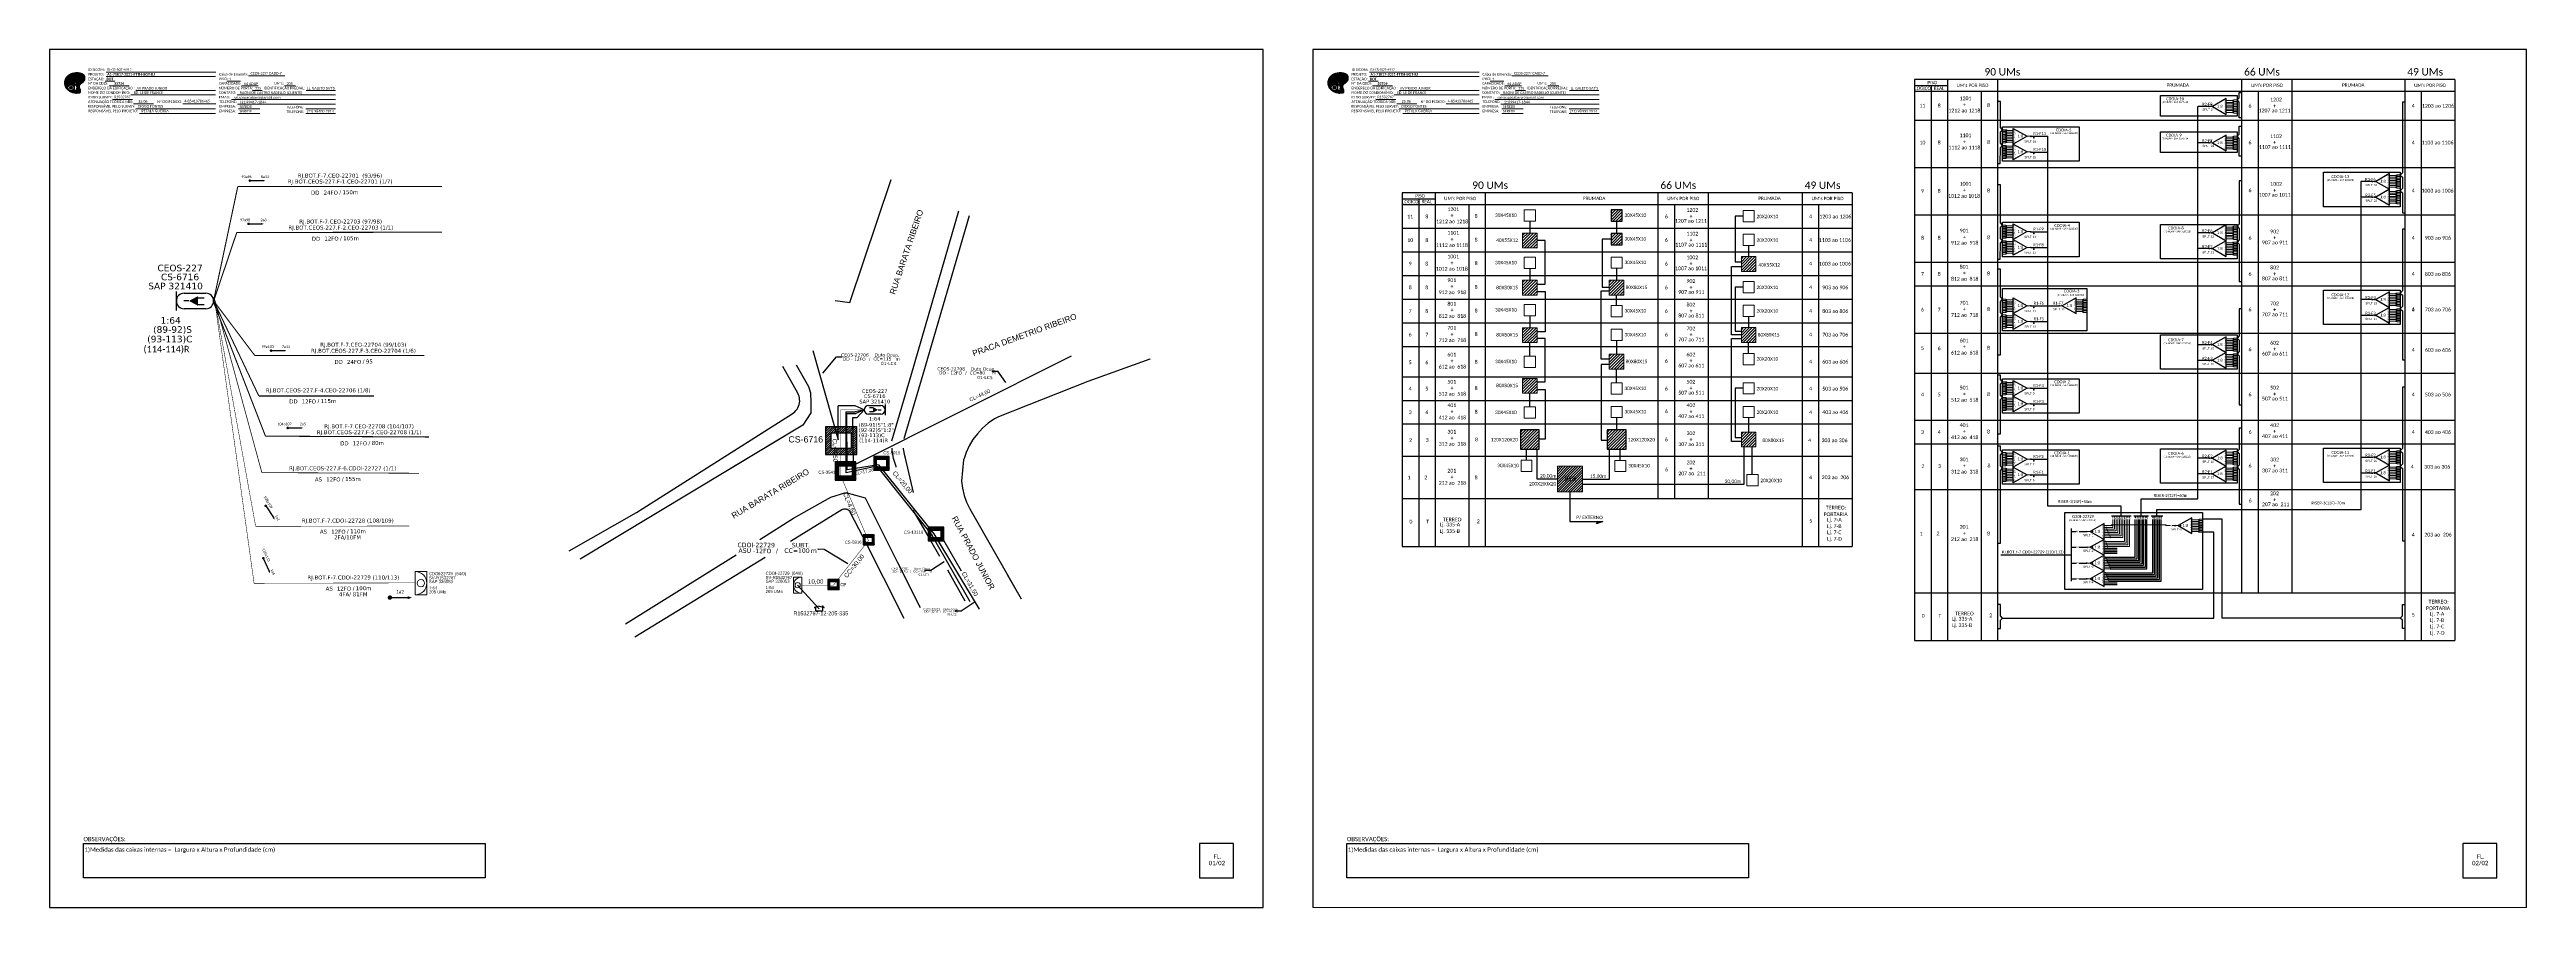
# Paper-space layout 'CDOI-22729' of a CAD drawing. Extents: x -81 to 1635, y -93 to 501.
# The model-space entities are those that its viewports show. They can reach past a viewport. Long polylines and large blocks are cut down to what shows.
import ezdxf
from ezdxf.enums import TextEntityAlignment as Align

# ---------------------------------------------------------------- set-up
doc = ezdxf.new("R2010")
doc.units = 0
for name, color, linetype in [('10.0-Cartográfico', 4, 'Continuous'), ('10.1-Caixas Subterrâneas', 5, 'Continuous'), ('10.3-Nome das Ruas', 2, 'Continuous'), ('20.4-CEOS', 1, 'Continuous'), ('CAP a instalar', 1, 'Continuous'), ('CAP_A_INSTALAR', 1, 'Continuous'), ('CD a instalar', 1, 'Continuous'), ('label_cabos', 7, 'Continuous'), ('Metragem', 92, 'Continuous'), ('SETA', 7, 'Continuous'), ('surveys', 7, 'Continuous'), ('surveys legendas', 7, 'Continuous')]:
    doc.layers.add(name, color=color, linetype=linetype)
for name, color, linetype, lineweight in [("20.0-LEGENDA DOS CDO'S", 1, 'Continuous', 0), ('20.1-CDO_INTERIOR', 1, 'Continuous', 0), ('40.1-ETIQUETAS', 1, 'Continuous', 20)]:
    doc.layers.add(name, color=color, linetype=linetype, lineweight=lineweight)
doc.layers.add('DROP DE CLIENTE', color=140, linetype='Continuous', plot=False)
doc.styles.add('ARIAL', font='arial.ttf')
doc.styles.add('MtXpl_Calibri', font='calibri.ttf')
doc.styles.add('siredit', font='verdana.ttf')
doc.styles.add('WMF-Calibri0', font='calibri.ttf')
doc.styles.add('WMF-Calibri1', font='calibrib.ttf')
doc.linetypes.add('FENCELINE1', pattern='A,0.25,-0.1,[133,ltypeshp.shx,S=0.1,R=0,X=-0.1,Y=0],-0.1,1', length=1.45)
doc.linetypes.add('RESERVA', pattern='A,0.5,-0.15,["RESERVA",Standard,S=0.18,R=0,X=0,Y=-0.1],-1.3', length=1.95)
doc.dimstyles.new('CC', dxfattribs={"dimtxt": 1, "dimasz": 2, "dimexe": 0.18, "dimexo": 0.0625, "dimgap": 0.09, "dimtad": 0, "dimdec": 0, "dimrnd": 1, "dimzin": 0, "dimdsep": 46, "dimtxsty": 'siredit', "dimblk": 'NONE', "dimcen": 0, "dimse1": 1, "dimse2": 1, "dimsd1": 1, "dimsd2": 1, "dimclrt": 7, "dimadec": 0, "dimazin": 0, "dimtfac": 1, "dimtdec": 0, "dimtofl": 0, "dimtmove": 0, "dimatfit": 3, "dimfxl": 0, "dimtolj": 1, "dimtzin": 0, "dimarcsym": 0})

# ---------------------------------------------------------------- blocks, each defined once
blk = doc.blocks.new('ETIQUETA_RS5F')
at = {"layer": '40.1-ETIQUETAS', "color": 0, "style": 'siredit'}
blk.add_text('/', height=1.5, dxfattribs=at).set_placement((1.58, -1.95), align=Align.MIDDLE_RIGHT)
for tag, p in [('ETIQUETA_R_SECUNDARIA', (1.21, 2.1)), ('ETIQUETA_R_PRIMARIA', (1.21, 4.1)), ('F_ATIVAS/F_MORTAS', (1.14, -4.24))]:
    blk.add_attdef(tag, text='', height=1.5, dxfattribs=at).set_placement(p, align=Align.MIDDLE_CENTER)
for tag, p in [('TIPO_CABO', (-6.58, -2.12)), ('CAP_CABO', (0.4, -2.09))]:
    blk.add_attdef(tag, text='', height=1.5, dxfattribs=at).set_placement(p, align=Align.MIDDLE_RIGHT)
for tag, p in [('FUSÃO_1', (0.85, -8.39)), ('FUSÃO_2', (0.85, -10.6)), ('FUSÃO_3', (0.85, -12.93)), ('FUSÃO_4', (0.85, -15.14)), ('FUSÃO_5', (0.85, -17.16))]:
    blk.add_attdef(tag, text='', height=1.5, dxfattribs=at).set_placement(p, align=Align.CENTER)
blk.add_attdef('METROS', text='', height=1.5, dxfattribs=at).set_placement((2.14, -1.95), align=Align.MIDDLE_LEFT)
blk = doc.blocks.new('*X8')
at = {"color": 0, "linetype": 'Continuous'}
for p, q in [((-1.25, 0.34099), (-0.49099, 1.1)), ((-1.25, 0.517767), (-0.667767, 1.1)), ((-1.25, 0.694544), (-0.844544, 1.1)), ((-1.25, 0.87132), (-1.02132, 1.1)), ((-1.25, 1.048097), (-1.198097, 1.1)), ((-1.25, 0.164214), (-0.8035, 0.610714)), ((-1.25, -0.012563), (-0.8035, 0.433937)), ((-1.25, -0.18934), (-0.8035, 0.25716)), ((-1.25, -0.366117), (-0.8035, 0.080383)), ((-0.789214, 0.625), (-0.314214, 1.1)), ((-0.612437, 0.625), (-0.137437, 1.1)), ((-0.43566, 0.625), (0.03934, 1.1)), ((-0.258883, 0.625), (0.216117, 1.1)), ((-0.082107, 0.625), (0.392893, 1.1)), ((0.09467, 0.625), (0.56967, 1.1)), ((0.271447, 0.625), (0.746447, 1.1)), ((0.448223, 0.625), (0.923223, 1.1)), ((0.625, 0.625), (1.1, 1.1)), ((0.801777, 0.625), (1.25, 1.073223)), ((0.8035, 0.449947), (1.25, 0.896447)), ((0.8035, 0.27317), (1.25, 0.71967)), ((0.8035, 0.096393), (1.25, 0.542893)), ((0.8035, -0.080383), (1.25, 0.366117)), ((0.8035, -0.25716), (1.25, 0.18934)), ((0.8035, -0.433937), (1.25, 0.012563)), ((-1.25, -0.542893), (-0.8035, -0.096393)), ((-1.25, -0.71967), (-0.8035, -0.27317)), ((-1.25, -0.896447), (-0.8035, -0.449947)), ((-1.25, -1.073223), (-0.801777, -0.625)), ((-1.1, -1.1), (-0.625, -0.625)), ((-0.923223, -1.1), (-0.448223, -0.625)), ((-0.746447, -1.1), (-0.271447, -0.625)), ((-0.56967, -1.1), (-0.09467, -0.625)), ((-0.392893, -1.1), (0.082107, -0.625)), ((-0.216117, -1.1), (0.258883, -0.625)), ((-0.03934, -1.1), (0.43566, -0.625)), ((0.137437, -1.1), (0.612437, -0.625)), ((0.314214, -1.1), (0.789214, -0.625)), ((0.49099, -1.1), (1.25, -0.34099)), ((0.667767, -1.1), (1.25, -0.517767)), ((0.8035, -0.610714), (1.25, -0.164214)), ((0.844544, -1.1), (1.25, -0.694544)), ((1.02132, -1.1), (1.25, -0.87132)), ((1.198097, -1.1), (1.25, -1.048097))]:
    blk.add_line(p, q, dxfattribs=at)
blk = doc.blocks.new('MANHOLE_MQ')
at = {"color": 0, "linetype": 'Continuous'}
for p, q in [((0.00000623, 0.00000569), (-0.00000627, 0.00000569)), ((-0.00000627, 0.00000569), (-0.00000627, -0.00000531)), ((-0.00000404, 0.00000331), (0.00000399, 0.00000331)), ((-0.00000404, -0.00000294), (-0.00000404, 0.00000331)), ((0.00000399, 0.00000331), (0.00000399, -0.00000294)), ((0.00000623, -0.00000531), (0.00000623, 0.00000569)), ((-0.00000627, -0.00000531), (0.00000623, -0.00000531)), ((0.00000399, -0.00000294), (-0.00000404, -0.00000294)), ((0.00000399, -0.00000294), (0.00000399, -0.00000294))]:
    blk.add_line(p, q, dxfattribs=at)
at = {"color": 0, "linetype": 'Continuous', "xscale": 5e-06, "yscale": 5e-06, "zscale": 1e-05}
blk.add_blockref('*X8', (-0.00000002, 0.00000019), dxfattribs=at)
blk = doc.blocks.new('Inst CB DT OCUP CFOA-SM-DD-S-12')
at = {"layer": 'label_cabos', "color": 0, "style": 'siredit'}
for tag, flags, p in [('ID_ATIVIDADE', 3, (1.31, 2.67)), ('FATOR', 1, (11.56, 2.55))]:
    blk.add_attdef(tag, text='', height=1, rotation=359.69001, dxfattribs=dict(at, flags=flags)).set_placement(p, align=Align.MIDDLE_CENTER)
for tag, p in [('TIPO_CABO', (1.11, 0)), ('DESTINO_CABO', (3.13, 1.26)), ('CABO', (4.69, -0.05)), ('/', (7.71, -0.05)), ('LANCE', (10.41, 0.02)), ('TIPO_CABO', (13.11, 1.24)), ('UND', (16.46, 0)), ('FID', (13.65, -1.41))]:
    blk.add_attdef(tag, text='', height=1, rotation=359.69001, dxfattribs=at).set_placement(p, align=Align.MIDDLE_CENTER)
blk.add_attdef('QTDE', (11.93, -0.45), '', height=1, rotation=359.69001, dxfattribs=at)
blk = doc.blocks.new('_None')
blk = doc.blocks.new('Inst CB DT OCUP CFOA-SM-DD-G-24')
at = {"layer": 'label_cabos', "color": 0, "style": 'siredit'}
for tag, flags, p in [('ID_ATIVIDADE', 3, (1.3, 2.7)), ('FATOR', 1, (11.6, 2.6))]:
    blk.add_attdef(tag, text='', height=1, rotation=359.69, dxfattribs=dict(at, flags=flags)).set_placement(p, align=Align.MIDDLE_CENTER)
for tag, p in [('TIPO_CABO', (1.1, 0)), ('DESTINO_CABO', (3.1, 1.3)), ('CABO', (4.7, -0.1)), ('/', (7.7, -0.1)), ('LANCE', (10.4, 0)), ('TIPO_CABO', (13.1, 1.2)), ('UND', (16.5, 0)), ('FID', (13.6, -1.4))]:
    blk.add_attdef(tag, text='', height=1, rotation=359.69, dxfattribs=at).set_placement(p, align=Align.MIDDLE_CENTER)
blk.add_attdef('QTDE', (11.9, -0.5), '', height=1, rotation=359.69, dxfattribs=at)
blk = doc.blocks.new('SURVEY_SURVEY')
for p, q in [((0, 0.0000127), (-0.0000126, 0.000009)), ((-0.0000126, 0.000009), (-0.0000086, 0.000009)), ((-0.0000086, 0), (-0.0000086, 0.000009)), ((0.0000086, 0), (-0.0000086, 0)), ((0, 0.0000127), (0.0000126, 0.000009)), ((0.0000084, 0.0000132), (0.0000098, 0.0000132)), ((0.0000084, 0.0000103), (0.0000084, 0.0000132)), ((0.0000126, 0.000009), (0.0000086, 0.000009)), ((0.0000086, 0.000009), (0.0000086, 0)), ((0.0000098, 0.0000132), (0.0000098, 0.0000099))]:
    blk.add_line(p, q)
blk = doc.blocks.new('OI')
h = blk.add_hatch(color=40)
edge = h.paths.add_edge_path()
edge.add_spline(control_points=[(4.4, -0.7), (3.9, -1), (3.3, -1.5), (2.8, -2.6), (2.9, -3.5), (3.1, -4.3), (3.3, -4.9), (3.4, -5.4), (3.4, -5.9), (3.2, -6.4), (2.5, -6.6), (1.7, -6.6), (0.6, -6.7), (-0.6, -6.4), (-1.6, -6.1), (-2.8, -5.6), (-3.9, -4.8), (-4.9, -3.7), (-5.3, -2.6), (-5.6, -1.9), (-5.8, -1), (-5.7, 0.5), (-5.1, 2), (-4.1, 3), (-3.3, 3.6), (-2.4, 4.2), (-1.4, 4.4), (-0.6, 4.7), (0.8, 4.9), (2.2, 5), (3.8, 4.6), (4.7, 4.2), (5.4, 3.7), (5.8, 3), (6, 2.2), (6, 1.5), (5.7, 0.6), (5.3, 0.1), (4.9, -0.4), (4.5, -0.6), (4.4, -0.7)], knot_values=[0, 0, 0, 0, 1.60434, 2.417191, 3.427595, 4.282808, 4.776746, 5.304182, 5.888771, 6.258406, 6.858137, 7.79129, 8.986195, 10.124242, 11.187857, 12.242908, 13.953784, 15.414161, 16.515391, 17.349188, 17.675853, 19.552021, 21.515531, 22.568638, 23.63245, 24.621084, 25.782718, 26.745347, 27.142653, 29.870543, 31.004649, 31.921532, 32.709589, 33.801391, 34.042471, 35.192333, 35.971461, 36.628871, 37.254359, 37.836911, 37.836911, 37.836911, 37.836911], degree=3, periodic=0)
h.paths.add_polyline_path([(1.1, -0.9, -1), (0, -0.9, -1)], flags=16)
edge = h.paths.add_edge_path(flags=16)
edge.add_ellipse((0.6, -3.6), major_axis=(-0.02, 1.71), ratio=0.361305, start_angle=0, end_angle=360)
h.paths.add_polyline_path([(-0.4, -3.6, -1), (-3.8, -3.6, -1)], flags=16)
edge = h.paths.add_edge_path(flags=0)
edge.add_ellipse((-2.1, -3.6), major_axis=(0, 0.885), ratio=0.758294, start_angle=0, end_angle=360)
at = {"color": 40}
for centre, radius in [((-2.1, -3.6), 1.72), ((0.5, -0.9), 0.587)]:
    blk.add_circle(centre, radius, dxfattribs=at)
blk.add_ellipse((-2.1, -3.6), major_axis=(0, 0.885), ratio=0.758294, start_param=-3.141592653589792, end_param=3.141592653589792, dxfattribs=at)
blk.add_ellipse((0.6, -3.6), major_axis=(-0.02, 1.71), ratio=0.361305, dxfattribs=at)
at = {"color": 40, "start_tangent": (-0.800898, -0.598801), "end_tangent": (-0.800898, -0.598801)}
blk.add_spline([(4.4, -0.7), (3.2, -1.8), (2.9, -2.5), (2.9, -3.5), (3.1, -4.4), (3.3, -4.8), (3.4, -5.4), (3.4, -6), (3.2, -6.3), (2.7, -6.5), (1.7, -6.6), (0.5, -6.6), (-0.6, -6.4), (-1.6, -6.1), (-2.6, -5.7), (-3.9, -4.7), (-4.9, -3.6), (-5.4, -2.6), (-5.6, -1.8), (-5.7, -1.5), (-5.6, 0.4), (-4.8, 2.2), (-4.1, 3), (-3.3, 3.6), (-2.4, 4.1), (-1.3, 4.5), (-0.4, 4.7), (0, 4.8), (2.7, 4.8), (3.8, 4.5), (4.7, 4.2), (5.3, 3.7), (5.9, 2.7), (5.9, 2.5), (5.9, 1.3), (5.7, 0.6), (5.3, 0.1), (4.8, -0.4), (4.4, -0.7)], degree=3, dxfattribs=at)
blk = doc.blocks.new('Inst CB DT OCUP CFOA-SM-ASU-120-S-12')
at = {"layer": 'label_cabos', "color": 0, "style": 'siredit'}
for tag, flags, p in [('ID_ATIVIDADE', 3, (1.31, 2.67)), ('FATOR', 1, (11.56, 2.55))]:
    blk.add_attdef(tag, text='', height=1, rotation=359.69, dxfattribs=dict(at, flags=flags)).set_placement(p, align=Align.MIDDLE_CENTER)
for tag, p in [('TIPO_CABO', (1.26, 0)), ('DESTINO_CABO', (3.13, 1.26)), ('CABO', (4.69, -0.05)), ('/', (7.71, -0.05)), ('LANCE', (10.91, 0)), ('TIPO_CABO', (13.11, 1.24)), ('UND', (15.96, 0)), ('FID', (13.15, -1.41))]:
    blk.add_attdef(tag, text='', height=1, rotation=359.69, dxfattribs=at).set_placement(p, align=Align.MIDDLE_CENTER)
blk.add_attdef('QTDE', (12.43, -0.47), '', height=1, rotation=359.69, dxfattribs=at)
blk = doc.blocks.new('SPLITTER_')
blk.add_point((0, 0))
at = {"style": 'ARIAL', "flags": 4}
blk.add_attdef('SPLT', (0, -3.3), '', height=1.5, dxfattribs=at)
blk = doc.blocks.new('SPLT_1-8_DIV_DIR')
h = blk.add_hatch(color=3)
h.dxf.hatch_style = 1
edge = h.paths.add_edge_path()
edge.add_arc((12.8, 4), 0.242, 0, 360)
h = blk.add_hatch(color=3)
h.dxf.hatch_style = 1
edge = h.paths.add_edge_path()
edge.add_arc((13.3, 2.9), 0.242, 0, 360)
h = blk.add_hatch(color=3)
h.dxf.hatch_style = 1
edge = h.paths.add_edge_path()
edge.add_arc((13.8, 1.7), 0.242, 0, 360)
h = blk.add_hatch(color=3)
h.dxf.hatch_style = 1
edge = h.paths.add_edge_path()
edge.add_arc((14.3, 0.6), 0.242, 0, 360)
h = blk.add_hatch(color=3)
h.dxf.hatch_style = 1
edge = h.paths.add_edge_path()
edge.add_arc((14.8, -0.6), 0.242, 0, 360)
h = blk.add_hatch(color=3)
h.dxf.hatch_style = 1
edge = h.paths.add_edge_path()
edge.add_arc((15.3, -1.7), 0.242, 0, 360)
h = blk.add_hatch(color=3)
h.dxf.hatch_style = 1
edge = h.paths.add_edge_path()
edge.add_arc((15.8, -2.9), 0.242, 0, 360)
h = blk.add_hatch(color=3)
h.dxf.hatch_style = 1
edge = h.paths.add_edge_path()
edge.add_arc((16.3, -4), 0.242, 0, 360)
at = {"color": 1, "lineweight": 0}
blk.add_lwpolyline([(2.2, 0), (0, 0)], dxfattribs=at)
at = {"color": 1}
blk.add_lwpolyline([(11.9, 5.4), (2.2, 0), (11.9, -5.4), (11.9, 5.4)], dxfattribs=at)
at = {"color": 7, "lineweight": 0}
for points in [[(12.8, 4), (11.9, 4)], [(11.9, 2.9), (13.3, 2.9)], [(11.9, 1.7), (13.8, 1.7)], [(11.9, 0.6), (14.3, 0.6)], [(11.9, -0.6), (14.8, -0.6)], [(11.9, -1.7), (15.3, -1.7)], [(11.9, -2.9), (15.8, -2.9)], [(11.9, -4), (16.3, -4)]]:
    blk.add_lwpolyline(points, dxfattribs=at)
at = {"color": 3}
for centre in [(12.8, 4), (13.3, 2.9), (13.8, 1.7), (14.3, 0.6), (14.8, -0.6), (15.3, -1.7), (15.8, -2.9), (16.3, -4)]:
    blk.add_circle(centre, 0.242, dxfattribs=at)
at = {"color": 1, "style": 'ARIAL'}
for s, height, p in [('1:8', 2, (5.3, -0.9)), ('S1', 0.75, (10.5, 3.8)), ('S2', 0.75, (10.5, 2.6)), ('S3', 0.75, (10.5, 1.4)), ('S4', 0.75, (10.5, 0.2)), ('S5', 0.75, (10.5, -1)), ('S6', 0.75, (10.5, -2.1)), ('S7', 0.75, (10.5, -3.2)), ('S8', 0.75, (10.5, -4.4))]:
    blk.add_text(s, height=height, dxfattribs=at).set_placement(p)
blk = doc.blocks.new('SPLT_1-8_SC-APC')
at = {"color": 1, "lineweight": 0}
blk.add_lwpolyline([(-17, -7.5), (-19.3, -7.5)], dxfattribs=at)
at = {"color": 1}
blk.add_lwpolyline([(-7.4, -2.1), (-17, -7.5), (-7.4, -13), (-7.4, -2.1)], dxfattribs=at)
at = {"color": 3, "lineweight": 0}
for points in [[(-3, -3.5), (-7.4, -3.5)], [(-7.4, -4.7), (-3, -4.7)], [(-7.4, -5.8), (-3, -5.8)], [(-7.4, -7), (-3, -7)], [(-7.4, -8.1), (-3, -8.1)], [(-7.4, -9.3), (-3, -9.3)], [(-7.4, -10.4), (-3, -10.4)], [(-7.4, -11.6), (-3, -11.6)], [(-2.4, -3), (-2.4, -4)], [(-2.4, -3), (0, -3)], [(-2.4, -4), (0, -4)], [(-2.4, -4.2), (-2.4, -5.2)], [(-2.4, -4.2), (0, -4.2)], [(-2.4, -5.2), (0, -5.2)], [(-2.4, -5.3), (-2.4, -6.3)], [(-2.4, -5.3), (0, -5.3)], [(-2.4, -6.3), (0, -6.3)], [(-2.4, -6.5), (-2.4, -7.5)], [(-2.4, -6.5), (0, -6.5)], [(-2.4, -7.5), (0, -7.5)], [(-2.4, -7.6), (-2.4, -8.6)], [(-2.4, -7.6), (0, -7.6)], [(-2.4, -8.6), (0, -8.6)], [(-2.4, -8.8), (-2.4, -9.8)], [(-2.4, -8.8), (0, -8.8)], [(-2.4, -9.8), (0, -9.8)], [(-2.4, -9.9), (-2.4, -10.9)], [(-2.4, -9.9), (0, -9.9)], [(-2.4, -10.9), (0, -10.9)], [(-2.4, -11.1), (-2.4, -12.1)], [(-2.4, -11.1), (0, -11.1)], [(-2.4, -12.1), (0, -12.1)]]:
    blk.add_lwpolyline(points, dxfattribs=at)
for points in [[(-3, -3.2), (-2.4, -3.2), (-2.4, -3.8), (-3, -3.8)], [(-3, -4.4), (-2.4, -4.4), (-2.4, -5), (-3, -5)], [(-3, -5.5), (-2.4, -5.5), (-2.4, -6.1), (-3, -6.1)], [(-3, -6.7), (-2.4, -6.7), (-2.4, -7.3), (-3, -7.3)], [(-3, -7.8), (-2.4, -7.8), (-2.4, -8.4), (-3, -8.4)], [(-3, -9), (-2.4, -9), (-2.4, -9.6), (-3, -9.6)], [(-3, -10.1), (-2.4, -10.1), (-2.4, -10.7), (-3, -10.7)], [(-3, -11.3), (-2.4, -11.3), (-2.4, -11.9), (-3, -11.9)]]:
    blk.add_lwpolyline(points, close=True, dxfattribs=at)
at = {"color": 1, "style": 'ARIAL'}
for s, height, p in [('1:8', 2, (-13.9, -8.4)), ('S1', 0.75, (-8.7, -3.8)), ('S2', 0.75, (-8.7, -5)), ('S3', 0.75, (-8.7, -6.2)), ('S4', 0.75, (-8.7, -7.4)), ('S5', 0.75, (-8.7, -8.6)), ('S6', 0.75, (-8.7, -9.7)), ('S7', 0.75, (-8.7, -10.8)), ('S8', 0.75, (-8.7, -11.9))]:
    blk.add_text(s, height=height, dxfattribs=at).set_placement(p)
blk = doc.blocks.new('SPLT_1-8_SC-APC_ESQ')
at = {"color": 3, "lineweight": 0}
for points in [[(2.4, -3), (0, -3)], [(2.4, -4), (0, -4)], [(2.4, -4.2), (0, -4.2)], [(2.4, -5.2), (0, -5.2)], [(2.4, -5.3), (0, -5.3)], [(2.4, -6.3), (0, -6.3)], [(2.4, -6.5), (0, -6.5)], [(2.4, -7.5), (0, -7.5)], [(2.4, -7.6), (0, -7.6)], [(2.4, -8.6), (0, -8.6)], [(2.4, -8.8), (0, -8.8)], [(2.4, -9.8), (0, -9.8)], [(2.4, -9.9), (0, -9.9)], [(2.4, -10.9), (0, -10.9)], [(2.4, -11.1), (0, -11.1)], [(2.4, -12.1), (0, -12.1)], [(2.4, -3), (2.4, -4)], [(2.4, -4.2), (2.4, -5.2)], [(2.4, -5.3), (2.4, -6.3)], [(2.4, -6.5), (2.4, -7.5)], [(2.4, -7.6), (2.4, -8.6)], [(2.4, -8.8), (2.4, -9.8)], [(2.4, -9.9), (2.4, -10.9)], [(2.4, -11.1), (2.4, -12.1)], [(3, -3.5), (7.4, -3.5)], [(7.4, -4.7), (3, -4.7)], [(7.4, -5.8), (3, -5.8)], [(7.4, -7), (3, -7)], [(7.4, -8.1), (3, -8.1)], [(7.4, -9.3), (3, -9.3)], [(7.4, -10.4), (3, -10.4)], [(7.4, -11.6), (3, -11.6)]]:
    blk.add_lwpolyline(points, dxfattribs=at)
for points in [[(3, -3.2), (2.4, -3.2), (2.4, -3.8), (3, -3.8)], [(3, -4.4), (2.4, -4.4), (2.4, -5), (3, -5)], [(3, -5.5), (2.4, -5.5), (2.4, -6.1), (3, -6.1)], [(3, -6.7), (2.4, -6.7), (2.4, -7.3), (3, -7.3)], [(3, -7.8), (2.4, -7.8), (2.4, -8.4), (3, -8.4)], [(3, -9), (2.4, -9), (2.4, -9.6), (3, -9.6)], [(3, -10.1), (2.4, -10.1), (2.4, -10.7), (3, -10.7)], [(3, -11.3), (2.4, -11.3), (2.4, -11.9), (3, -11.9)]]:
    blk.add_lwpolyline(points, close=True, dxfattribs=at)
at = {"color": 1}
blk.add_lwpolyline([(7.4, -2.1), (17, -7.5), (7.4, -13), (7.4, -2.1)], dxfattribs=at)
at = {"color": 1, "lineweight": 0}
blk.add_lwpolyline([(17, -7.5), (19.3, -7.5)], dxfattribs=at)
at = {"color": 1, "style": 'ARIAL'}
for s, height, p in [('S2', 0.75, (7.6, -5)), ('S3', 0.75, (7.6, -6.2)), ('S4', 0.75, (7.6, -7.4)), ('S5', 0.75, (7.5, -8.6)), ('S6', 0.75, (7.6, -9.7)), ('S7', 0.75, (7.6, -10.8)), ('S8', 0.75, (7.6, -11.9)), ('S1', 0.75, (7.7, -3.8)), ('1:8', 2, (10.5, -8.4))]:
    blk.add_text(s, height=height, dxfattribs=at).set_placement(p)
blk = doc.blocks.new('SPLITTER FUTURO')
blk.add_point((0, 0))
at = {"style": 'ARIAL', "text_generation_flag": 6, "flags": 4}
for tag, p, height in [('SPLT', (-6.2, -4.1), 1.5), ('INSTAL.', (-6.2, -6.1), 1.25)]:
    blk.add_attdef(tag, p, '', height=height, rotation=180, dxfattribs=at)

msp = doc.modelspace()

# ---------------------------------------------------------------- hatches: boundary and pattern name
h = msp.add_hatch(color=3)
h.dxf.hatch_style = 1
edge = h.paths.add_edge_path()
edge.add_arc((1558.2, 555.9), 0.242, 0, 360)
h = msp.add_hatch(color=3)
h.dxf.hatch_style = 1
edge = h.paths.add_edge_path()
edge.add_arc((1434.5, 535.2), 0.256, 0, 360)
h = msp.add_hatch(color=3)
h.dxf.hatch_style = 1
edge = h.paths.add_edge_path()
edge.add_arc((1434.5, 524.3), 0.256, 0, 360)
h = msp.add_hatch(color=3)
h.dxf.hatch_style = 1
edge = h.paths.add_edge_path()
edge.add_arc((1558.2, 530.7), 0.242, 0, 360)
h = msp.add_hatch(color=3)
h.dxf.hatch_style = 1
edge = h.paths.add_edge_path()
edge.add_arc((1671.2, 503.9), 0.256, 0, 360)
h = msp.add_hatch()
h.set_pattern_fill('ANSI31', color=1, scale=11.322507, style=0)
h.set_pattern_definition([(45, (440.1529, 33.9545), (-1.0007777, 1.0007777), [])])
h.paths.add_polyline_path([(1151.2, 484.3), (1143.6, 484.3), (1143.6, 476.5), (1151.2, 476.5)])
h.paths.add_polyline_path([(1146.1, 473.6), (1146.1, 479.5)])
h = msp.add_hatch(color=3)
h.dxf.hatch_style = 1
edge = h.paths.add_edge_path()
edge.add_arc((1671.2, 493), 0.256, 0, 360)
h = msp.add_hatch()
h.set_pattern_fill('ANSI31', color=1, scale=11.322507, style=0)
h.set_pattern_definition([(45, (381.3746, 17.9048), (-1.0007777, 1.0007777), [])])
h.paths.add_polyline_path([(1092.4, 468.2), (1082.3, 468.2), (1082.3, 457.9), (1092.4, 457.9)])
h.paths.add_polyline_path([(1087.3, 457.6), (1087.3, 463.4)])
h = msp.add_hatch()
h.set_pattern_fill('ANSI31', color=1, scale=11.322507, style=0)
h.set_pattern_definition([(45, (440.1529, 17.5826), (-1.0007777, 1.0007777), [])])
h.paths.add_polyline_path([(1151.2, 467.9), (1143.6, 467.9), (1143.6, 460.1), (1151.2, 460.1)])
h.paths.add_polyline_path([(1146.1, 457.3), (1146.1, 463.1)])
h = msp.add_hatch(color=3)
h.dxf.hatch_style = 1
edge = h.paths.add_edge_path()
edge.add_arc((1434.5, 469.1), 0.256, 0, 360)
h = msp.add_hatch(color=3)
h.dxf.hatch_style = 1
edge = h.paths.add_edge_path()
edge.add_arc((1558.2, 468.4), 0.256, 0, 360)
h = msp.add_hatch()
h.set_pattern_fill('ANSI31', color=1, scale=11.322507, style=0)
h.set_pattern_definition([(45, (532.9623, 1.6078), (-1.0007777, 1.0007777), [])])
h.paths.add_polyline_path([(1244, 451.9), (1233.9, 451.9), (1233.9, 441.6), (1244, 441.6)])
h.paths.add_polyline_path([(1238.9, 441.3), (1238.9, 447.1)])
h = msp.add_hatch(color=3)
h.dxf.hatch_style = 1
edge = h.paths.add_edge_path()
edge.add_arc((1434.5, 458.2), 0.256, 0, 360)
h = msp.add_hatch(color=3)
h.dxf.hatch_style = 1
edge = h.paths.add_edge_path()
edge.add_arc((1558.2, 457.5), 0.256, 0, 360)
h = msp.add_hatch()
h.set_pattern_fill('ANSI31', color=1, scale=11.322507, style=0)
h.set_pattern_definition([(45, (381.3746, -14.8389), (-1.0007777, 1.0007777), [])])
h.paths.add_polyline_path([(1092.4, 435.5), (1082.3, 435.5), (1082.3, 425.2), (1092.4, 425.2)])
h.paths.add_polyline_path([(1087.3, 424.8), (1087.3, 430.7)])
h = msp.add_hatch()
h.set_pattern_fill('ANSI31', color=1, scale=11.322507, style=0)
h.set_pattern_definition([(45, (441.4052, -14.8018), (-1.0007777, 1.0007777), [])])
h.paths.add_polyline_path([(1152.5, 435.5), (1142.3, 435.5), (1142.3, 425.2), (1152.5, 425.2)])
h.paths.add_polyline_path([(1147.4, 424.9), (1147.4, 430.7)])
h = msp.add_hatch(color=3)
h.dxf.hatch_style = 1
edge = h.paths.add_edge_path()
edge.add_arc((1434.5, 417.8), 0.256, 0, 360)
h = msp.add_hatch(color=3)
h.dxf.hatch_style = 1
edge = h.paths.add_edge_path()
edge.add_arc((1454.1, 417.8), 0.256, 0, 360)
h = msp.add_hatch(color=3)
h.dxf.hatch_style = 1
edge = h.paths.add_edge_path()
edge.add_arc((1671.2, 422.1), 0.256, 0, 360)
h = msp.add_hatch()
h.set_pattern_fill('ANSI31', color=1, scale=11.322507, style=0)
h.set_pattern_definition([(45, (381.3746, -47.5827), (-1.0007777, 1.0007777), [])])
h.paths.add_polyline_path([(1092.4, 402.7), (1082.3, 402.7), (1082.3, 392.4), (1092.4, 392.4)])
h.paths.add_polyline_path([(1087.3, 392.1), (1087.3, 397.9)])
h = msp.add_hatch()
h.set_pattern_fill('ANSI31', color=1, scale=11.322507, style=0)
h.set_pattern_definition([(45, (532.9623, -47.5078), (-1.0007777, 1.0007777), [])])
h.paths.add_polyline_path([(1244, 402.8), (1233.9, 402.8), (1233.9, 392.5), (1244, 392.5)])
h.paths.add_polyline_path([(1238.9, 392.2), (1238.9, 398)])
h = msp.add_hatch(color=3)
h.dxf.hatch_style = 1
edge = h.paths.add_edge_path()
edge.add_arc((1434.5, 406.9), 0.256, 0, 360)
h = msp.add_hatch(color=3)
h.dxf.hatch_style = 1
edge = h.paths.add_edge_path()
edge.add_arc((1671.2, 411.2), 0.256, 0, 360)
h = msp.add_hatch()
h.set_pattern_fill('ANSI31', color=1, scale=11.322507, style=0)
h.set_pattern_definition([(45, (441.4052, -66.0672), (-1.0007777, 1.0007777), [])])
h.paths.add_polyline_path([(1152.5, 384.3), (1142.3, 384.3), (1142.3, 374), (1152.5, 374)])
h.paths.add_polyline_path([(1147.4, 373.6), (1147.4, 379.4)])
h = msp.add_hatch(color=3)
h.dxf.hatch_style = 1
edge = h.paths.add_edge_path()
edge.add_arc((1558.2, 390.9), 0.256, 0, 360)
h = msp.add_hatch(color=3)
h.dxf.hatch_style = 1
edge = h.paths.add_edge_path()
edge.add_arc((1558.2, 380), 0.256, 0, 360)
h = msp.add_hatch()
h.set_pattern_fill('ANSI31', color=1, scale=11.322507, style=0)
h.set_pattern_definition([(45, (381.3746, -82.6741), (-1.0007777, 1.0007777), [])])
h.paths.add_polyline_path([(1092.4, 367.6), (1082.3, 367.6), (1082.3, 357.4), (1092.4, 357.4)])
h.paths.add_polyline_path([(1087.3, 357), (1087.3, 362.8)])
h = msp.add_hatch(color=3)
h.dxf.hatch_style = 1
edge = h.paths.add_edge_path()
edge.add_arc((1434.5, 360.8), 0.256, 0, 360)
h = msp.add_hatch(color=3)
h.dxf.hatch_style = 1
edge = h.paths.add_edge_path()
edge.add_arc((1434.5, 349.9), 0.256, 0, 360)
h = msp.add_hatch()
h.set_pattern_fill('ANSI31', color=1, scale=11.322507, style=0)
h.set_pattern_definition([(45, (382.8851, -121.5121), (-1.0007777, 1.0007777), [])])
h.paths.add_polyline_path([(1093.9, 331.9), (1080.8, 331.9), (1080.8, 318.5), (1093.9, 318.5)])
h.paths.add_polyline_path([(1088.8, 318.2), (1088.8, 324)])
h = msp.add_hatch()
h.set_pattern_fill('ANSI31', color=1, scale=11.322507, style=0)
h.set_pattern_definition([(45, (442.977, -121.5121), (-1.0007777, 1.0007777), [])])
h.paths.add_polyline_path([(1154, 331.9), (1140.9, 331.9), (1140.9, 318.5), (1154, 318.5)])
h.paths.add_polyline_path([(1148.9, 318.2), (1148.9, 324)])
h = msp.add_hatch()
h.set_pattern_fill('ANSI31', color=1, scale=11.322507, style=0)
h.set_pattern_definition([(45, (532.9623, -119.9038), (-1.0007777, 1.0007777), [])])
h.paths.add_polyline_path([(1244, 330.4), (1233.9, 330.4), (1233.9, 320.1), (1244, 320.1)])
h.paths.add_polyline_path([(1238.9, 319.8), (1238.9, 325.6)])
h = msp.add_hatch(color=3)
h.dxf.hatch_style = 1
edge = h.paths.add_edge_path()
edge.add_arc((1434.5, 311.6), 0.256, 0, 360)
h = msp.add_hatch(color=3)
h.dxf.hatch_style = 1
edge = h.paths.add_edge_path()
edge.add_arc((1558.2, 312.4), 0.256, 0, 360)
h = msp.add_hatch(color=3)
h.dxf.hatch_style = 1
edge = h.paths.add_edge_path()
edge.add_arc((1671.2, 312.9), 0.256, 0, 360)
h = msp.add_hatch()
h.set_pattern_fill('ANSI31', color=1, scale=10, style=0)
h.set_pattern_definition([(45, (496.6695, -92.9997), (-0.8838835, 0.8838835), [])])
h.paths.add_polyline_path([(1106.4, 289), (1123.8, 289), (1123.8, 306.7), (1106.4, 306.7)])
h.paths.add_polyline_path([(1110.3, 295.3), (1120.4, 295.3), (1120.4, 300.5), (1110.3, 300.5)], flags=24)
h = msp.add_hatch(color=3)
h.dxf.hatch_style = 1
edge = h.paths.add_edge_path()
edge.add_arc((1434.5, 300.7), 0.256, 0, 360)
h = msp.add_hatch(color=3)
h.dxf.hatch_style = 1
edge = h.paths.add_edge_path()
edge.add_arc((1558.2, 301.5), 0.256, 0, 360)
h = msp.add_hatch(color=3)
h.dxf.hatch_style = 1
edge = h.paths.add_edge_path()
edge.add_arc((1671.2, 302), 0.256, 0, 360)
h = msp.add_hatch(color=3)
h.dxf.hatch_style = 1
edge = h.paths.add_edge_path()
edge.add_arc((1473.2, 261.5), 0.242, 0, 360)
h = msp.add_hatch(color=3)
h.dxf.hatch_style = 1
edge = h.paths.add_edge_path()
edge.add_arc((1486.7, 264.4), 0.242, 0, 360)
h = msp.add_hatch(color=3)
h.dxf.hatch_style = 1
edge = h.paths.add_edge_path()
edge.add_arc((1487.2, 263.2), 0.242, 0, 360)
h = msp.add_hatch(color=3)
h.dxf.hatch_style = 1
edge = h.paths.add_edge_path()
edge.add_arc((1487.7, 262.1), 0.242, 0, 360)
h = msp.add_hatch(color=3)
h.dxf.hatch_style = 1
edge = h.paths.add_edge_path()
edge.add_arc((1488.2, 260.9), 0.242, 0, 360)
h = msp.add_hatch(color=3)
h.dxf.hatch_style = 1
edge = h.paths.add_edge_path()
edge.add_arc((1488.7, 259.8), 0.242, 0, 360)
h = msp.add_hatch(color=3)
h.dxf.hatch_style = 1
edge = h.paths.add_edge_path()
edge.add_arc((1489.2, 258.6), 0.242, 0, 360)
h = msp.add_hatch(color=3)
h.dxf.hatch_style = 1
edge = h.paths.add_edge_path()
edge.add_arc((1489.7, 257.5), 0.242, 0, 360)
h = msp.add_hatch(color=3)
h.dxf.hatch_style = 1
edge = h.paths.add_edge_path()
edge.add_arc((1534.4, 265.6), 0.242, 0, 360)
h = msp.add_hatch(color=3)
h.dxf.hatch_style = 1
edge = h.paths.add_edge_path()
edge.add_arc((1473.4, 250.6), 0.242, 0, 360)
h = msp.add_hatch(color=3)
h.dxf.hatch_style = 1
edge = h.paths.add_edge_path()
edge.add_arc((1486.2, 254.7), 0.242, 0, 360)
h = msp.add_hatch(color=3)
h.dxf.hatch_style = 1
edge = h.paths.add_edge_path()
edge.add_arc((1486.7, 253.5), 0.242, 0, 360)
h = msp.add_hatch(color=3)
h.dxf.hatch_style = 1
edge = h.paths.add_edge_path()
edge.add_arc((1487.2, 252.4), 0.242, 0, 360)
h = msp.add_hatch(color=3)
h.dxf.hatch_style = 1
edge = h.paths.add_edge_path()
edge.add_arc((1487.7, 251.2), 0.242, 0, 360)
h = msp.add_hatch(color=3)
h.dxf.hatch_style = 1
edge = h.paths.add_edge_path()
edge.add_arc((1473.2, 239.7), 0.242, 0, 360)
h = msp.add_hatch(color=3)
h.dxf.hatch_style = 1
edge = h.paths.add_edge_path()
edge.add_arc((1473.2, 228.8), 0.242, 0, 360)
h = msp.add_hatch(color=3)
h.dxf.hatch_style = 1
edge = h.paths.add_edge_path()
edge.add_arc((1486.2, 232.9), 0.242, 0, 360)
h = msp.add_hatch(color=3)
h.dxf.hatch_style = 1
edge = h.paths.add_edge_path()
edge.add_arc((1486.7, 231.7), 0.242, 0, 360)
h = msp.add_hatch(color=3)
h.dxf.hatch_style = 1
edge = h.paths.add_edge_path()
edge.add_arc((1487.2, 230.6), 0.242, 0, 360)
h = msp.add_hatch(color=3)
h.dxf.hatch_style = 1
edge = h.paths.add_edge_path()
edge.add_arc((1487.7, 229.4), 0.242, 0, 360)
h = msp.add_hatch(color=3)
h.dxf.hatch_style = 1
edge = h.paths.add_edge_path()
edge.add_arc((1488.2, 228.3), 0.242, 0, 360)
h = msp.add_hatch(color=3)
h.dxf.hatch_style = 1
edge = h.paths.add_edge_path()
edge.add_arc((1488.7, 227.1), 0.242, 0, 360)

# ---------------------------------------------------------------- linework, layer by layer
for p, q in [((837.2, 595.3), (-3.8, 595.3)), ((-3.8, 595.3), (-3.8, 1.3)), ((837.2, 1.3), (837.2, 595.3)), ((1778, 595.3), (937, 595.3)), ((937, 595.3), (937, 1.3)), ((1778, 1.3), (1778, 595.3)), ((-3.8, 1.3), (837.2, 1.3)), ((937, 1.3), (1778, 1.3))]:
    msp.add_line(p, q)
at = {"color": 6}
for p, q in [((1558.2, 555.9), (1550.3, 555.9)), ((1558.2, 530.7), (1550.3, 530.7))]:
    msp.add_line(p, q, dxfattribs=at)
at = {"color": 7, "lineweight": 0}
for points in [[(34.8, 573.3), (41.3, 573.3)], [(35.3, 579.7), (111.3, 579.7)], [(35.3, 576.6), (111.2, 576.6)], [(37.4, 570.2), (51.4, 570.2)], [(56, 567), (111.2, 567)], [(119, 573.3), (128.5, 573.3)], [(129.1, 570.2), (140.7, 570.2)], [(134.1, 577.1), (159.2, 577.1)], [(136.7, 567), (143.6, 567)], [(159, 570.2), (166.7, 570.2)], [(173.9, 567), (194.4, 567)], [(975.6, 573.3), (982.1, 573.3)], [(976.1, 576.6), (1052.1, 576.6)], [(976.2, 579.7), (1052.1, 579.7)], [(978.2, 570.2), (992.2, 570.2)], [(996.8, 567), (1052.1, 567)], [(1059.9, 573.3), (1069.4, 573.3)], [(1069.9, 570.2), (1081.5, 570.2)], [(1074.9, 577.1), (1100, 577.1)], [(1077.5, 567), (1084.4, 567)], [(1099.9, 570.2), (1107.5, 570.2)], [(1114.7, 567), (1135.2, 567)], [(39.7, 560.8), (53.7, 560.8)], [(52.6, 563.9), (111.2, 563.9)], [(54.3, 557.8), (68.2, 557.8)], [(56, 554.3), (111.2, 554.3)], [(58.5, 551.1), (111.2, 551.1)], [(88.5, 557.8), (111.3, 557.8)], [(122.2, 560.6), (194.4, 560.6)], [(126.2, 563.9), (194.4, 563.9)], [(126.5, 557.4), (194.4, 557.4)], [(127.1, 554.3), (141.9, 554.3)], [(127.1, 551.1), (141.9, 551.1)], [(173.7, 554.3), (194.4, 554.3)], [(173.7, 551.1), (194.4, 551.1)], [(980.6, 560.8), (994.5, 560.8)], [(993.4, 563.9), (1052.1, 563.9)], [(995.1, 557.8), (1009, 557.8)], [(996.8, 554.3), (1052.1, 554.3)], [(999.3, 551.1), (1052.1, 551.1)], [(1029.3, 557.8), (1052.1, 557.8)], [(1063, 560.6), (1135.3, 560.6)], [(1067, 563.9), (1135.3, 563.9)], [(1067.3, 557.4), (1135.3, 557.4)], [(1067.9, 554.3), (1082.7, 554.3)], [(1067.9, 551.1), (1082.7, 551.1)], [(1114.5, 554.3), (1135.3, 554.3)], [(1114.5, 551.1), (1135.3, 551.1)], [(1490.2, 266.2), (1490.2, 266.2), (1490.8, 265.6), (1485.3, 265.6)], [(1485.3, 264.4), (1486.7, 264.4)], [(1485.3, 263.2), (1487.2, 263.2)], [(1485.3, 262.1), (1487.7, 262.1)], [(1485.3, 260.9), (1488.2, 260.9)], [(1485.3, 259.8), (1488.7, 259.8)], [(1485.3, 258.6), (1489.2, 258.6)], [(1485.3, 257.5), (1489.7, 257.5)], [(1527.8, 265.6), (1528.3, 266.2), (1490.2, 266.2)], [(1531.1, 265.6), (1531.1, 265.6), (1531.1, 265.6), (1527.8, 265.6)], [(1534.1, 265.6), (1532.8, 265.6)], [(1486.2, 254.7), (1485.3, 254.7)], [(1485.3, 253.5), (1486.7, 253.5)], [(1485.3, 252.4), (1487.2, 252.4)], [(1485.3, 251.2), (1487.7, 251.2)], [(1486.2, 232.9), (1485.3, 232.9)], [(1485.3, 231.7), (1486.7, 231.7)], [(1485.3, 230.6), (1487.2, 230.6)], [(1485.3, 229.4), (1487.7, 229.4)], [(1485.3, 228.3), (1488.2, 228.3)], [(1485.3, 227.1), (1488.7, 227.1)]]:
    msp.add_lwpolyline(points, dxfattribs=at)
for points in [[(1353.9, 574.6), (1353.9, 186)], [(1365.4, 570.5), (1365.4, 186)], [(1377, 186), (1377, 574.6)], [(1411.7, 186), (1411.7, 574.6)], [(1580.6, 574.6), (1580.6, 219.1)], [(1615.4, 574.6), (1615.4, 219.1)], [(1693.7, 574.6), (1693.7, 186)], [(1728.4, 574.6), (1728.4, 186)], [(1400.1, 566.4), (1400.1, 186)], [(1592.2, 219.1), (1592.2, 566.4)], [(1705.3, 186), (1705.3, 566.4)], [(1353.9, 546.3), (1728.4, 546.3)], [(1353.9, 513.6), (1728.4, 513.6)], [(998.8, 496.1), (998.8, 251.2)], [(1010.4, 492), (1010.4, 251.2)], [(1022, 251.2), (1022, 496.1)], [(1045.1, 487.9), (1045.1, 251.2)], [(1056.7, 251.2), (1056.7, 496.1)], [(1176.1, 496.1), (1176.1, 284.3)], [(1187.7, 284.3), (1187.7, 487.9)], [(1210.8, 496.1), (1210.8, 284.3)], [(1276.1, 496.1), (1276.1, 251.2)], [(1287.7, 251.2), (1287.7, 487.9)], [(1310.8, 496.1), (1310.8, 251.2)], [(1353.9, 480.9), (1728.4, 480.9)], [(998.8, 471.5), (1310.8, 471.5)], [(998.8, 455.2), (1310.8, 455.2)], [(1353.9, 448.1), (1728.4, 448.1)], [(998.8, 438.8), (1310.8, 438.8)], [(1353.9, 431.7), (1728.4, 431.7)], [(998.8, 422.4), (1310.8, 422.4)], [(998.8, 406), (1310.8, 406)], [(1353.9, 399), (1728.4, 399)], [(541.5, 382.4), (545.4, 382.4)], [(998.8, 389.7), (1310.8, 389.7)], [(649.5, 372.5), (653.4, 372.5)], [(998.8, 368.7), (1310.8, 368.7)], [(1353.9, 371.3), (1728.4, 371.3)], [(998.8, 352.3), (1310.8, 352.3)], [(998.8, 336), (1310.8, 336)], [(1353.9, 338.6), (1728.4, 338.6)], [(998.8, 313.8), (1310.8, 313.8)], [(1353.9, 322.2), (1728.4, 322.2)], [(998.8, 284.3), (1310.8, 284.3)], [(1353.9, 290.7), (1728.4, 290.7)], [(532.9, 249.2), (528.5, 249.3), (529.1, 249.3)], [(998.8, 251.2), (1310.8, 251.2)], [(607, 234.5), (602.6, 234.5), (603.2, 234.5)], [(627.9, 206.3), (623.5, 206.3), (624.1, 206.3)], [(1353.9, 219.1), (1728.4, 219.1)], [(1353.9, 186), (1728.4, 186)]]:
    msp.add_lwpolyline(points)
at = {"color": 0}
for points in [[(1728.4, 574.6), (1353.9, 574.6)], [(1353.9, 570.5), (1377, 570.5)], [(1353.9, 566.4), (1728.4, 566.4)], [(1310.8, 496.1), (998.8, 496.1)], [(998.8, 492), (1022, 492)], [(998.8, 487.9), (1310.8, 487.9)]]:
    msp.add_lwpolyline(points, dxfattribs=at)
at = {"color": 3}
for points in [[(1411.7, 516.3), (1413.3, 516.3), (1413.4, 527.4), (1414.9, 528.9), (1413.4, 530.4), (1413.4, 538.3), (1414.9, 539.8), (1413.4, 541.3), (1413.4, 559.4), (1411.7, 559.4)], [(1580.6, 547.9), (1579, 547.9), (1579, 558.9), (1577.4, 560.4), (1579, 561.9), (1579, 565.6), (1580.6, 565.6)], [(1693.7, 558.9), (1692, 558.9), (1692, 510), (1690.5, 508.4), (1692, 506.9), (1692, 499.1), (1690.5, 497.5), (1692, 496), (1692, 482.2), (1693.7, 482.2)], [(1580.6, 521.5), (1579, 521.5), (1579, 533.7), (1577.4, 535.2), (1579, 536.7), (1579, 542.3), (1580.6, 542.3)], [(1411.7, 450.2), (1413.3, 450.2), (1413.4, 461.3), (1414.9, 462.8), (1413.4, 464.3), (1413.4, 472.2), (1414.9, 473.7), (1413.4, 475.2), (1413.4, 501.6), (1411.7, 501.6)], [(1580.6, 504.3), (1579, 504.3), (1579, 474.4), (1577.4, 472.9), (1579, 471.4), (1579, 463.5), (1577.4, 462), (1579, 460.5), (1579, 434.7), (1580.6, 434.7)], [(1087.4, 476.5), (1087.4, 468.2)], [(1143.6, 464), (1137.4, 464), (1137.4, 430.7), (1142.3, 430.7)], [(1147.4, 476.5), (1147.4, 468.3)], [(1235.1, 479.9), (1229.6, 479.9), (1229.6, 448.2), (1233.9, 448.2)], [(1693.7, 470.8), (1692, 470.8), (1692, 428.2), (1690.5, 426.7), (1692, 425.2), (1692, 417.3), (1690.5, 415.8), (1692, 414.3), (1692, 380.4), (1693.7, 380.4)], [(1092.4, 432.9), (1098, 432.9), (1098, 463.1), (1092.4, 463.1)], [(1238.9, 459.7), (1238.9, 451.9)], [(1087.4, 443.7), (1087.4, 435.5)], [(1147.4, 443.8), (1147.4, 435.5)], [(1233.9, 397.7), (1227.1, 397.7), (1227.1, 445), (1233.9, 445)], [(1235.1, 430.8), (1229.6, 430.8), (1229.6, 400.3), (1233.9, 400.3)], [(1411.7, 384), (1413.4, 384), (1413.4, 410), (1414.9, 411.5), (1413.4, 413), (1413.4, 420.9), (1414.9, 422.4), (1413.4, 423.9), (1413.4, 443.3), (1411.7, 443.3)], [(1092.4, 427.8), (1098, 427.8), (1098, 399.9), (1092.4, 399.9)], [(1142.3, 381), (1136.8, 381), (1136.8, 428.1), (1142.3, 428.1)], [(1147.4, 418.1), (1147.4, 425.2)], [(1580.6, 415.8), (1579, 415.8), (1579, 397), (1577.4, 395.5), (1579, 394), (1579, 386.1), (1577.4, 384.6), (1579, 383.1), (1579, 349.2), (1580.6, 349.2)], [(1087.4, 411), (1087.4, 402.7)], [(1092.4, 365.1), (1098, 365.1), (1098, 395.3), (1092.4, 395.3)], [(1233.9, 323.8), (1227.1, 323.8), (1227.1, 395.1), (1233.9, 395.1)], [(1238.9, 410.5), (1238.9, 402.8)], [(1087.4, 383), (1087.4, 392.4)], [(1147.4, 393.8), (1147.4, 384.3)], [(1238.9, 384.8), (1238.9, 392.5)], [(1142.3, 377.2), (1136.8, 377.2), (1136.8, 324.8), (1140.9, 324.8)], [(1147.4, 364.4), (1147.4, 374)], [(1235.1, 360.7), (1229.6, 360.7), (1229.6, 326.7), (1233.9, 326.7)], [(1411.7, 329.1), (1413.4, 329.1), (1413.4, 352.9), (1414.9, 354.4), (1413.4, 355.9), (1413.4, 363.8), (1414.9, 365.3), (1413.4, 366.8), (1413.4, 369.8), (1411.7, 369.8)], [(1693.7, 361.5), (1692, 361.5), (1692, 319), (1690.5, 317.5), (1692, 316), (1692, 308.1), (1690.5, 306.6), (1692, 305.1), (1692, 255.2), (1693.7, 255.2)], [(1087.4, 347.8), (1087.4, 357.4)], [(1092.4, 359.9), (1098, 359.9), (1098, 325.4), (1093.9, 325.4)], [(1147.4, 340.4), (1147.4, 331.9)], [(1238.9, 340.4), (1238.9, 330.4)], [(1580.6, 333), (1579, 333), (1579, 318.4), (1577.4, 316.9), (1579, 315.4), (1579, 307.5), (1577.4, 306), (1579, 304.5), (1579, 280.4), (1580.6, 280.4)], [(1085, 311), (1085, 318.7)], [(1106.4, 297.9), (1092.3, 297.9), (1092.3, 318.5)], [(1235.7, 320.1), (1235.7, 294.1), (1123.8, 294.1)], [(1123.8, 297.9), (1142.5, 297.9), (1142.5, 318.5)], [(1150, 310.8), (1150, 318.5)], [(1241.4, 301), (1241.4, 319.9)], [(1411.7, 253.5), (1413.4, 253.5), (1413.4, 303.8), (1414.9, 305.3), (1413.4, 306.8), (1413.4, 314.7), (1414.9, 316.2), (1413.4, 317.7), (1413.4, 320.7), (1411.7, 320.7)], [(1414.9, 201.6), (1561.3, 201.6), (1561.3, 261), (1553.6, 261)], [(1462.7, 261.5), (1465.9, 261.5)], [(1467.9, 261.5), (1473.2, 261.5)], [(1690.5, 201.6), (1567.1, 201.6), (1567.1, 270.1), (1553.6, 270.1)], [(1411.7, 194.4), (1413.4, 194.4), (1413.4, 200.1), (1414.9, 201.6), (1413.4, 203.1), (1413.4, 210.9), (1411.7, 210.9)], [(1693.7, 194.4), (1692, 194.4), (1692, 200.1), (1690.5, 201.6), (1692, 203.1), (1692, 210.9), (1693.7, 210.9)]]:
    msp.add_lwpolyline(points, dxfattribs=at)
at = {"color": 6}
for points in [[(1511, 272.5), (1511, 284.2), (1550.3, 284.2), (1550.3, 555.9)], [(1558.2, 468.4), (1550.3, 468.4)], [(1558.2, 457.5), (1550.3, 457.5)], [(1558.2, 390.9), (1550.3, 390.9)], [(1558.2, 380), (1550.3, 380)], [(1558.2, 312.4), (1550.3, 312.4)], [(1558.2, 301.5), (1550.3, 301.5)], [(1506, 272.5), (1516, 272.5)]]:
    msp.add_lwpolyline(points, dxfattribs=at)
at = {"color": 1}
for points in [[(1524.3, 563.4), (1577.4, 563.4), (1577.4, 549.1), (1524.3, 549.1)], [(1414.9, 541.8), (1468.1, 541.8), (1468.1, 517.9), (1414.9, 517.9)], [(1524.3, 538.2), (1577.4, 538.2), (1577.4, 523.9), (1524.3, 523.9)], [(1637.3, 510.3), (1690.5, 510.3), (1690.5, 486.4), (1637.3, 486.4)], [(1151.2, 484.3), (1143.6, 484.3), (1143.6, 476.5), (1151.2, 476.5)], [(1151.2, 467.9), (1143.6, 467.9), (1143.6, 460.1), (1151.2, 460.1)], [(1414.9, 475.7), (1468.1, 475.7), (1468.1, 451.8), (1414.9, 451.8)], [(1524.3, 474.2), (1577.4, 474.2), (1577.4, 450.3), (1524.3, 450.3)], [(1414.9, 429.8), (1473.3, 429.8), (1473.3, 400.5), (1414.9, 400.5)], [(1637.3, 428.7), (1690.5, 428.7), (1690.5, 404.8), (1637.3, 404.8)], [(1524.3, 397.8), (1577.4, 397.8), (1577.4, 373.9), (1524.3, 373.9)], [(1414.9, 367.3), (1468.1, 367.3), (1468.1, 343.5), (1414.9, 343.5)], [(1093.9, 331.9), (1080.8, 331.9), (1080.8, 318.5), (1093.9, 318.5)], [(1154, 331.9), (1140.9, 331.9), (1140.9, 318.5), (1154, 318.5)], [(1414.9, 318.2), (1468.1, 318.2), (1468.1, 294.3), (1414.9, 294.3)], [(1524.3, 318.9), (1577.4, 318.9), (1577.4, 295), (1524.3, 295)], [(1637.3, 319.3), (1690.5, 319.3), (1690.5, 295.5), (1637.3, 295.5)], [(1458.1, 274.8), (1553.6, 274.7), (1553.6, 221.3), (1458.1, 221.3)]]:
    msp.add_lwpolyline(points, close=True, dxfattribs=at)
at = {"color": 5, "linetype": 'Continuous', "ltscale": 4}
for points in [[(1434.5, 535.2), (1446.2, 535.2)], [(1434.5, 524.3), (1446.2, 524.3)], [(1434.5, 469.1), (1446.2, 469.1)], [(1434.5, 458.2), (1446.2, 458.2)], [(1434.5, 417.8), (1446.2, 417.8)], [(1446.2, 417.8), (1454.1, 417.8)], [(1434.5, 406.9), (1446.2, 406.9)], [(1434.5, 360.8), (1446.2, 360.8)], [(1434.5, 349.9), (1446.2, 349.9)], [(1434.5, 311.6), (1446.2, 311.6)], [(1434.5, 300.7), (1446.2, 300.7)]]:
    msp.add_lwpolyline(points, dxfattribs=at)
at = {"color": 5}
for points in [[(1497.2, 272.5), (1497.2, 279.2), (1446.2, 279.2), (1446.2, 535.2)], [(1490.4, 272.5), (1504, 272.5)], [(1462.7, 228.8), (1465.9, 228.8)], [(1467.9, 228.8), (1473.2, 228.8)]]:
    msp.add_lwpolyline(points, dxfattribs=at)
at = {"color": 7, "const_width": 0.897}
for points in [[(134.5, 504.5, 1), (135.4, 504.5, 1)], [(133.6, 474.6, 1), (134.5, 474.6, 1)], [(149.2, 386.8, 1), (150.1, 386.8, 1)], [(160.8, 333.2, 1), (161.7, 333.3, 1)], [(145.7, 279.7, 1), (146.2, 279, 1)], [(144.2, 243.5, 1), (144.5, 242.7, 1)]]:
    msp.add_lwpolyline(points, format="xyb", close=True, dxfattribs=at)
at = {"color": 30}
for points in [[(1521.9, 272.5), (1521.9, 276.9), (1663.4, 276.9), (1663.4, 503.9)], [(1671.2, 503.9), (1663.3, 503.9)], [(1671.2, 493), (1663.4, 493)], [(1671.2, 422.1), (1663.4, 422.1)], [(1671.2, 411.2), (1663.4, 411.2)], [(1671.2, 312.9), (1663.4, 312.9)], [(1671.2, 302), (1663.4, 302)], [(1517.8, 272.5), (1526.1, 272.5)]]:
    msp.add_lwpolyline(points, dxfattribs=at)
at = {"lineweight": 0}
for points in [[(1091.2, 484.2), (1083.5, 484.2), (1083.5, 476.5), (1091.2, 476.5)], [(1242.8, 483.8), (1235.1, 483.8), (1235.1, 476), (1242.8, 476)], [(1242.8, 467.4), (1235.1, 467.4), (1235.1, 459.7), (1242.8, 459.7)], [(1091.2, 451.5), (1083.5, 451.5), (1083.5, 443.7), (1091.2, 443.7)], [(1151.2, 451.5), (1143.6, 451.5), (1143.6, 443.8), (1151.2, 443.8)], [(1242.8, 434.7), (1235.1, 434.7), (1235.1, 426.9), (1242.8, 426.9)], [(1091.2, 418.8), (1083.5, 418.8), (1083.5, 411), (1091.2, 411)], [(1151.2, 410.3), (1143.6, 410.3), (1143.6, 418.1), (1151.2, 418.1)], [(1242.8, 418.3), (1235.1, 418.3), (1235.1, 410.5), (1242.8, 410.5)], [(1151.2, 401.6), (1143.6, 401.6), (1143.6, 393.8), (1151.2, 393.8)], [(1091.2, 375.2), (1083.5, 375.2), (1083.5, 383), (1091.2, 383)], [(1242.8, 377), (1235.1, 377), (1235.1, 384.8), (1242.8, 384.8)], [(1151.2, 356.6), (1143.6, 356.6), (1143.6, 364.4), (1151.2, 364.4)], [(1242.8, 364.6), (1235.1, 364.6), (1235.1, 356.8), (1242.8, 356.8)], [(1091.2, 340), (1083.5, 340), (1083.5, 347.8), (1091.2, 347.8)], [(1151.3, 348.2), (1143.6, 348.2), (1143.6, 340.4), (1151.3, 340.4)], [(1242.8, 348.2), (1235.1, 348.2), (1235.1, 340.4), (1242.8, 340.4)], [(1088.8, 303.2), (1081.2, 303.2), (1081.2, 311), (1088.8, 311)], [(1153.8, 303), (1146.2, 303), (1146.2, 310.8), (1153.8, 310.8)], [(1245.5, 301), (1237.8, 301), (1237.8, 293.2), (1245.5, 293.2)]]:
    msp.add_lwpolyline(points, close=True, dxfattribs=at)
at = {"color": 1, "lineweight": 0}
for points in [[(1092.4, 468.2), (1082.3, 468.2), (1082.3, 457.9), (1092.4, 457.9)], [(1244, 451.9), (1233.9, 451.9), (1233.9, 441.6), (1244, 441.6)], [(1092.4, 435.5), (1082.3, 435.5), (1082.3, 425.2), (1092.4, 425.2)], [(1152.5, 435.5), (1142.3, 435.5), (1142.3, 425.2), (1152.5, 425.2)], [(1092.4, 402.7), (1082.3, 402.7), (1082.3, 392.4), (1092.4, 392.4)], [(1244, 402.8), (1233.9, 402.8), (1233.9, 392.5), (1244, 392.5)], [(1152.5, 384.3), (1142.3, 384.3), (1142.3, 374), (1152.5, 374)], [(1092.4, 367.6), (1082.3, 367.6), (1082.3, 357.4), (1092.4, 357.4)], [(1244, 330.4), (1233.9, 330.4), (1233.9, 320.1), (1244, 320.1)], [(1106.4, 306.7), (1123.8, 306.7), (1123.8, 289), (1106.4, 289)]]:
    msp.add_lwpolyline(points, close=True, dxfattribs=at)
at = {"color": 1}
for points in [[(1115.1, 289), (1115.1, 268.4), (1138, 268.4)], [(1133.6, 266.8), (1135, 268.6)], [(1138, 268.4), (1133.6, 266.8)], [(1462.7, 227.1), (1462.7, 263.6)], [(1485.3, 267), (1475.7, 261.5), (1485.3, 256.1), (1485.3, 267)], [(1485.3, 256.1), (1475.7, 250.6), (1485.3, 245.2), (1485.3, 256.1)], [(1485.3, 234.3), (1475.7, 228.8), (1485.3, 223.4), (1485.3, 234.3)]]:
    msp.add_lwpolyline(points, dxfattribs=at)
at = {"color": 1, "lineweight": 0}
for points in [[(1475.7, 261.5), (1473.4, 261.5)], [(1475.7, 250.6), (1473.4, 250.6)], [(1475.7, 228.8), (1473.4, 228.8)]]:
    msp.add_lwpolyline(points, dxfattribs=at)
at = {"color": 30, "linetype": 'Continuous', "ltscale": 4}
for points in [[(1486.2, 232.9), (1519.1, 232.9), (1519.1, 269.8)], [(1486.7, 231.7), (1520.3, 231.7), (1520.3, 269.8)], [(1487.2, 230.6), (1521.4, 230.6), (1521.4, 269.8)], [(1487.7, 229.4), (1522.6, 229.4), (1522.6, 269.8)], [(1488.2, 228.3), (1523.7, 228.3), (1523.7, 269.8)], [(1488.7, 227.1), (1524.9, 227.1), (1524.9, 269.8)], [(1519.1, 272.5), (1519.1, 271.1)], [(1520.3, 272.5), (1520.3, 271.2)], [(1522.6, 272.5), (1522.6, 271.2)], [(1523.7, 272.5), (1523.7, 271.2)], [(1524.9, 272.5), (1524.9, 271.2)]]:
    msp.add_lwpolyline(points, dxfattribs=at)
at = {"color": 6, "linetype": 'Continuous', "ltscale": 4}
for points in [[(1486.4, 243.8), (1506.9, 243.8), (1506.9, 269.8)], [(1486.9, 242.6), (1508.1, 242.6), (1508.1, 269.8)], [(1487.4, 241.5), (1509.3, 241.5), (1509.3, 269.8)], [(1487.9, 240.3), (1510.4, 240.3), (1510.4, 269.8)], [(1488.4, 239.2), (1511.6, 239.2), (1511.6, 269.8)], [(1488.9, 238), (1512.7, 238), (1512.7, 269.8)], [(1489.4, 236.9), (1513.9, 236.9), (1513.9, 269.8)], [(1489.9, 235.7), (1515, 235.7), (1515, 269.8)], [(1506.9, 272.5), (1506.9, 271.1)], [(1508.1, 272.5), (1508.1, 271.2)], [(1510.4, 272.5), (1510.4, 271.2)], [(1511.6, 272.5), (1511.6, 271.2)], [(1512.7, 272.5), (1512.7, 271.2)], [(1515, 272.5), (1515, 271.2)]]:
    msp.add_lwpolyline(points, dxfattribs=at)
at = {"color": 5, "lineweight": 0}
for points in [[(1486.9, 264.4), (1491.4, 264.4), (1491.4, 269.8)], [(1486.9, 253.5), (1500.6, 253.5), (1500.6, 269.8)], [(1487.4, 263.2), (1492.5, 263.2), (1492.5, 269.8)], [(1487.4, 252.4), (1501.8, 252.4), (1501.8, 269.8)], [(1487.9, 262.1), (1493.7, 262.1), (1493.7, 269.8)], [(1487.9, 251.2), (1502.9, 251.2), (1502.9, 269.8)], [(1488.4, 260.9), (1494.8, 260.9), (1494.8, 269.8)], [(1488.9, 259.8), (1496, 259.8), (1496, 269.8)], [(1489.4, 258.6), (1497.2, 258.6), (1497.2, 269.8)], [(1489.9, 257.5), (1498.3, 257.5), (1498.3, 269.8)], [(1491.4, 272.5), (1491.4, 271.2)], [(1492.5, 272.5), (1492.5, 271.2)], [(1493.7, 272.5), (1493.7, 271.2)], [(1494.8, 272.5), (1494.8, 271.2)], [(1496, 272.5), (1496, 271.2)], [(1497.2, 272.5), (1497.2, 271.2)], [(1498.3, 272.5), (1498.3, 271.2)], [(1499.5, 272.5), (1499.5, 271.2)], [(1499.5, 269.7), (1499.5, 254.7)], [(1500.6, 272.5), (1500.6, 271.2)], [(1501.8, 272.5), (1501.8, 271.2)], [(1502.9, 272.5), (1502.9, 271.2)], [(1486.4, 254.7), (1499.5, 254.7)]]:
    msp.add_lwpolyline(points, dxfattribs=at)
at = {"color": 6, "linetype": 'Continuous', "lineweight": 0}
msp.add_lwpolyline([(1509.3, 272.5), (1509.3, 271.2)], dxfattribs=at)
at = {"color": 6, "linetype": 'Continuous'}
msp.add_lwpolyline([(1513.9, 272.5), (1513.9, 271.2)], dxfattribs=at)
at = {"color": 30, "linetype": 'Continuous', "lineweight": 0}
msp.add_lwpolyline([(1521.4, 272.5), (1521.4, 271.2)], dxfattribs=at)
at = {"color": 1, "const_width": 1}
msp.add_lwpolyline([(1413.6, 245.3), (1462.7, 245.3)], dxfattribs=at)
at = {"color": 2}
for points in [[(1462.7, 250.6), (1465.9, 250.6)], [(1467.9, 250.6), (1473.4, 250.6)]]:
    msp.add_lwpolyline(points, dxfattribs=at)
at = {"color": 8, "linetype": 'RESERVA', "ltscale": 4}
for points in [[(1485.3, 250), (1494.4, 250)], [(1485.3, 248.9), (1494.4, 248.9)], [(1485.3, 247.7), (1494.4, 247.7)], [(1485.3, 246.6), (1494.4, 246.6)], [(1485.3, 225.9), (1494.4, 225.9)], [(1485.3, 224.8), (1494.4, 224.8)]]:
    msp.add_lwpolyline(points, dxfattribs=at)
at = {"color": 7}
for points in [[(1462.7, 239.7), (1465.9, 239.7)], [(1467.9, 239.7), (1473.2, 239.7)]]:
    msp.add_lwpolyline(points, dxfattribs=at)
at = {"const_width": 1.57}
msp.add_lwpolyline([(231.3, 215.8, 1), (232.8, 215.8, 1)], format="xyb", close=True, dxfattribs=at)
msp.add_lwpolyline([(231.3, 215.8, 1), (232.8, 215.8, 1)], format="xyb", close=True, dxfattribs=at)
at = {"color": 0}
for points in [[(19.7, 45.5), (298, 45.5), (298, 21.8), (19.7, 21.8)], [(816.7, 45.5), (793, 45.5), (793, 21.8), (816.7, 21.8)], [(960.6, 45.5), (1238.8, 45.5), (1238.8, 21.8), (960.6, 21.8)], [(1757.5, 45.5), (1733.8, 45.5), (1733.8, 21.8), (1757.5, 21.8)]]:
    msp.add_lwpolyline(points, close=True, dxfattribs=at)
at = {"color": 3}
for centre, radius in [((1558.2, 555.9), 0.242), ((1434.5, 535.2), 0.256), ((1434.5, 524.3), 0.256), ((1558.2, 530.7), 0.242), ((1671.2, 503.9), 0.256), ((1671.2, 493), 0.256), ((1434.5, 469.1), 0.256), ((1558.2, 468.4), 0.256), ((1434.5, 458.2), 0.256), ((1558.2, 457.5), 0.256), ((1434.5, 417.8), 0.256), ((1454.1, 417.8), 0.256), ((1671.2, 422.1), 0.256), ((1434.5, 406.9), 0.256), ((1671.2, 411.2), 0.256), ((1558.2, 390.9), 0.256), ((1558.2, 380), 0.256), ((1434.5, 360.8), 0.256), ((1434.5, 349.9), 0.256), ((1434.5, 311.6), 0.256), ((1558.2, 312.4), 0.256), ((1671.2, 312.9), 0.256), ((1434.5, 300.7), 0.256), ((1558.2, 301.5), 0.256), ((1671.2, 302), 0.256), ((1473.2, 261.5), 0.242), ((1486.7, 264.4), 0.242), ((1487.2, 263.2), 0.242), ((1487.7, 262.1), 0.242), ((1488.2, 260.9), 0.242), ((1488.7, 259.8), 0.242), ((1489.2, 258.6), 0.242), ((1489.7, 257.5), 0.242), ((1534.4, 265.6), 0.242), ((1473.4, 250.6), 0.242), ((1486.2, 254.7), 0.242), ((1486.7, 253.5), 0.242), ((1487.2, 252.4), 0.242), ((1487.7, 251.2), 0.242), ((1473.2, 239.7), 0.242), ((1473.2, 228.8), 0.242), ((1486.2, 232.9), 0.242), ((1486.7, 231.7), 0.242), ((1487.2, 230.6), 0.242), ((1487.7, 229.4), 0.242), ((1488.2, 228.3), 0.242), ((1488.7, 227.1), 0.242)]:
    msp.add_circle(centre, radius, dxfattribs=at)
at = {"layer": '10.0-Cartográfico'}
for points in [[(550.8, 420.2), (579.3, 505.3)], [(593.4, 370.6), (626.3, 483.7)], [(601.5, 370.6), (633.7, 480.3)], [(540.6, 421.6), (550.8, 420.2)], [(758.9, 381.1), (758.7, 381), (715.6, 365.5), (653.7, 340.9)], [(356.2, 248.2), (403, 274.8), (510.8, 343.1), (511.7, 343.7), (512.6, 344.5), (513.4, 345.3), (514.2, 346.3), (514.8, 347.3), (515.3, 348.3), (515.6, 349.5), (515.9, 350.6), (516.1, 351.7), (516, 352.9), (515.9, 354.1), (515.6, 355.2), (515.2, 356.3), (514.7, 357.3), (504.4, 375.8)], [(513.6, 376.9), (522.1, 361.9), (523.6, 357.5), (523.7, 350.9), (523.8, 343.8), (518.1, 335.3), (363.9, 242.3)], [(466, 314.7), (510.8, 343.1), (511.7, 343.7), (512.6, 344.5), (513.4, 345.3), (514.2, 346.3), (514.8, 347.3), (515.3, 348.3), (515.6, 349.5), (515.9, 350.6), (516.1, 351.7), (516, 352.9), (515.9, 354.1), (515.6, 355.2), (515.2, 356.3), (514.7, 357.3), (509.4, 366.9)], [(517.3, 370.4), (522.1, 361.9), (523.6, 357.5), (523.7, 350.9), (523.8, 343.8), (518.1, 335.3), (467.8, 305)], [(579.9, 324.4), (593.4, 370.6)], [(588.4, 326), (601.5, 370.6)], [(653.7, 340.9), (651.1, 339.5), (646.7, 336.5), (642.8, 333.1), (639.2, 329.3), (636.1, 325.2), (633.4, 320.8), (631.3, 316.2), (629.7, 311.4), (629.6, 311.1)], [(582.9, 306.1), (582.8, 306.6), (581.1, 312.1), (580.1, 317.8), (580, 319.3)], [(589.3, 312.4), (588.8, 314), (587.9, 318.8), (587.9, 319.3)], [(594.9, 288.6), (589.3, 312.4)], [(629.6, 311.1), (628.2, 296.5), (628.8, 291.5), (630, 286.6), (631.7, 281.9), (634, 277.3), (669.4, 215)], [(488.5, 256), (511.8, 270.7), (537.6, 285.3), (548.1, 288.6), (561.5, 284.9), (583.8, 240.1)], [(559.9, 257.7), (551.1, 275), (550.9, 275.3), (550.7, 275.6), (550.4, 275.9), (550.1, 276.2), (549.8, 276.4), (549.4, 276.6), (549.1, 276.8), (548.7, 276.9), (548.3, 277), (547.9, 277.1), (547.4, 277.1), (547, 277.1), (546.6, 277), (546.2, 276.9), (545.8, 276.7), (545.3, 276.5), (509.7, 254.7)], [(605.1, 258.5), (594.7, 276.4)], [(588.4, 201.4), (559.9, 257.7)], [(395.3, 197.6), (471.9, 245.4)], [(492.2, 243.6), (401.7, 188.5)], [(613.2, 244.2), (607, 255.1)], [(628.2, 234.1), (615.8, 255.3)], [(583.8, 240.1), (599.4, 209)], [(630.7, 213.4), (618.6, 234.8)], [(659.8, 231.7), (669.4, 215)]]:
    msp.add_lwpolyline(points, dxfattribs=at)
at = {"layer": "20.0-LEGENDA DOS CDO'S", "color": 1}
msp.add_lwpolyline([(257.6, 217.7), (257.6, 233.9), (249.5, 233.9), (249.5, 217.7)], close=True, dxfattribs=at)
msp.add_circle((253.5, 225.8), 2.59, dxfattribs=at)
msp.add_arc((249.5, 225.8), 8.1, 270, 90, dxfattribs=at)
at = {"layer": '20.1-CDO_INTERIOR', "color": 1, "lineweight": 18}
msp.add_lwpolyline([(511.8, 218.8), (511.8, 230), (517.4, 230), (517.4, 218.8)], close=True, dxfattribs=at)
msp.add_circle((514.6, 224.4), 1.8, dxfattribs=at)
msp.add_arc((517.4, 224.4), 5.61, 90.0276, 270.0276, dxfattribs=at)
at = {"layer": '20.4-CEOS', "color": 5}
for p, q in [((89.4, 426.6), (104.5, 426.6)), ((104.5, 415.8), (89.4, 415.8)), ((563.7, 348.8), (572.2, 348.8)), ((572.2, 342.7), (563.7, 342.7))]:
    msp.add_line(p, q, dxfattribs=at)
for points in [[(84.1, 414.7), (84.1, 427.7)], [(92.8, 421.2), (89.2, 421.2)], [(98.8, 423.3), (103.3, 423.3)], [(98.8, 418.8), (103.3, 418.8)], [(566.9, 347.1), (564.3, 347.1)], [(566.9, 344.5), (564.3, 344.5)], [(570.3, 345.8), (572.4, 345.8)], [(575.3, 349.4), (575.3, 342.1)]]:
    msp.add_lwpolyline(points, dxfattribs=at)
for points in [[(92.8, 421.2, 0, 6.64, 0), (99, 421.2, 6.64, 6.64, 0)], [(570.3, 345.8, 0, 3.76, 0), (566.8, 345.8, 3.76, 3.76, 0)]]:
    msp.add_lwpolyline(points, format="xyseb", dxfattribs=at)
for centre, radius, start, end in [((89.4, 421.2), 5.37, 90, 270), ((104.5, 421.2), 5.37, 270, 90), ((563.7, 345.8), 3.05, 90, 270), ((572.2, 345.8), 3.05, 270, 90)]:
    msp.add_arc(centre, radius, start, end, dxfattribs=at)
at = {"layer": 'CAP a instalar', "color": 7, "ltscale": 5}
for p, q in [((525.2, 386.9), (542.7, 325.1)), ((553.4, 307.6), (704.4, 383.1)), ((542.7, 325.1), (542.7, 348.6)), ((554.5, 348.6), (542.7, 348.6)), ((548.3, 302.2), (548.3, 344.5)), ((548.3, 344.5), (554.5, 344.5)), ((560.6, 345.8), (554.5, 348.6)), ((560.6, 345.8), (554.5, 344.5)), ((560.6, 345.8), (554.9, 343.2)), ((560.6, 345.8), (555.8, 340.5)), ((549, 304.3), (548.7, 343.2)), ((548.7, 343.2), (554.9, 343.2)), ((553.4, 307.6), (552.8, 340.5)), ((552.8, 340.5), (555.8, 340.5)), ((569.5, 306.9), (548.3, 302.2)), ((570.7, 307.8), (549, 304.3)), ((569.5, 306.9), (607.8, 258.9)), ((570.7, 307.8), (609, 259.9)), ((607.7, 259.1), (633.9, 213.2)), ((609, 259.9), (640.3, 207.8))]:
    msp.add_line(p, q, dxfattribs=at)
at = {"layer": 'CAP a instalar', "color": 7, "ltscale": 5.3, "const_width": 0.732}
for points in [[(126.6, 500.4), (109.7, 420.6)], [(126.6, 500.4), (268.1, 500.4)], [(109.9, 421.2), (125.9, 468.6)], [(125.9, 468.6), (268.1, 468.8)], [(109.7, 420.6), (145.8, 327.6)], [(109.9, 421.2), (138.4, 383.4)], [(109.9, 421.2), (141.2, 355.4)], [(138.4, 383.4), (255.8, 383.4)], [(141.2, 355.4), (221, 355.4)], [(145.8, 327.6), (259.1, 327)]]:
    msp.add_lwpolyline(points, dxfattribs=at)
at = {"layer": 'CAP_A_INSTALAR', "color": 7, "linetype": 'FENCELINE1', "ltscale": 6, "const_width": 0.334}
for points in [[(139, 265.1), (110.4, 422.9)], [(139, 265.1), (245.6, 265.4)], [(139, 265.1), (245.6, 265.4)]]:
    msp.add_lwpolyline(points, dxfattribs=at)
at = {"layer": 'CAP_A_INSTALAR', "linetype": 'FENCELINE1', "ltscale": 6, "const_width": 0.334}
for points in [[(110.4, 422.9), (137.9, 225.7)], [(560.6, 345.8), (544.3, 345.8), (544.3, 300.5)], [(517.4, 224.4), (539.4, 224.4), (563.7, 255.3), (544.3, 300.5)], [(137.9, 225.7), (249.5, 226)], [(137.9, 225.7), (249.5, 226)]]:
    msp.add_lwpolyline(points, dxfattribs=at)
at = {"layer": 'CD a instalar', "color": 8, "linetype": 'FENCELINE1', "ltscale": 5, "const_width": 0.513}
for points in [[(110.4, 422.9), (143.3, 302.3)], [(143.3, 302.3), (252.3, 301.9)]]:
    msp.add_lwpolyline(points, dxfattribs=at)
at = {"layer": 'DROP DE CLIENTE', "color": 4}
msp.add_lwpolyline([(514.6, 224.4), (529.6, 207.9)], dxfattribs=at)
at = {"layer": 'SETA', "color": 7}
for points in [[(135, 504.5), (144.8, 504.5)], [(134, 474.6), (143.8, 474.6)], [(149.6, 386.8), (159.4, 386.8)], [(161.3, 333.3), (171.1, 333.3)], [(146, 279.3), (151.4, 271.2)], [(144.3, 243.1), (148.4, 234.2)]]:
    msp.add_lwpolyline(points, dxfattribs=at)
at = {"layer": 'SETA'}
msp.add_lwpolyline([(232, 215.8), (245.5, 215.8)], dxfattribs=at)
msp.add_lwpolyline([(232, 215.8), (245.5, 215.8)], dxfattribs=at)
at = {"layer": 'SETA', "color": 7}
for points in [[(143.9, 505.1), (145.6, 504.5), (143.9, 503.9)], [(142.9, 475.2), (144.6, 474.6), (142.9, 474)], [(158.6, 387.4), (160.2, 386.8), (158.6, 386.2)], [(170.2, 333.8), (171.9, 333.3), (170.2, 332.7)], [(151.8, 271.5), (152.2, 269.8), (150.8, 270.8)], [(148.8, 234.4), (149, 232.7), (147.7, 233.9)]]:
    msp.add_solid(points, dxfattribs=at)
at = {"layer": 'SETA'}
msp.add_solid([(244.4, 216.8), (247.3, 215.8), (244.4, 214.7)], dxfattribs=at)
msp.add_solid([(244.4, 216.8), (247.3, 215.8), (244.4, 214.7)], dxfattribs=at)

# ---------------------------------------------------------------- block references
at = {"color": 7, "xscale": 1.213923925163967, "yscale": 1.213923925163967, "zscale": 1.213923925163967, "rotation": 0.1532896023949059}
for p in [(13.5, 573.2), (954.3, 573.2)]:
    msp.add_blockref('OI', p, dxfattribs=at)
ref = msp.add_blockref('SPLITTER FUTURO', (1559.6, 557.1))
ref.add_attrib('SPLT', 'SPLT 24', (1553.4, 553), dxfattribs={"height": 1.5, "rotation": 180, "style": 'ARIAL', "text_generation_flag": 6})
at = {"color": 3}
for p in [(1577.4, 563.4), (1577.4, 538.2), (1690.5, 511.5), (1690.5, 500.6), (1577.4, 475.9), (1577.4, 465), (1473.3, 425.4), (1690.5, 429.7), (1690.5, 418.8), (1577.4, 398.5), (1577.4, 387.6), (1577.4, 319.9), (1690.5, 320.5), (1577.4, 309), (1690.5, 309.6), (1553.6, 273.1)]:
    msp.add_blockref('SPLT_1-8_SC-APC', p, dxfattribs=at)
for p in [(1414.9, 542.8), (1414.9, 531.9), (1414.9, 476.7), (1414.9, 465.8), (1414.9, 425.4), (1414.9, 414.5), (1414.9, 368.3), (1414.9, 357.4), (1414.9, 319.2), (1414.9, 308.3)]:
    msp.add_blockref('SPLT_1-8_SC-APC_ESQ', p)
ref = msp.add_blockref('SPLITTER_', (1436.6, 534.1), dxfattribs=dict(xscale=-1))
ref.add_attrib('SPLT', 'SPLT 16', (1430, 530.9), dxfattribs={"height": 1.5, "style": 'ARIAL'})
ref = msp.add_blockref('SPLITTER_', (1436.6, 523.3), dxfattribs=dict(xscale=-1))
ref.add_attrib('SPLT', 'SPLT 15', (1430, 520), dxfattribs={"height": 1.5, "style": 'ARIAL'})
ref = msp.add_blockref('SPLITTER FUTURO', (1559.6, 531.9))
ref.add_attrib('SPLT', 'SPLT 23', (1553.4, 527.8), dxfattribs={"height": 1.5, "rotation": 180, "style": 'ARIAL', "text_generation_flag": 6})
ref = msp.add_blockref('SPLITTER_', (1672.8, 503.9), dxfattribs=dict(xscale=-1))
ref.add_attrib('SPLT', 'SPLT 30', (1666.3, 500.7), dxfattribs={"height": 1.5, "style": 'ARIAL'})
ref = msp.add_blockref('SPLITTER_', (1672.8, 493), dxfattribs=dict(xscale=-1))
ref.add_attrib('SPLT', 'SPLT 29', (1666.3, 489.8), dxfattribs={"height": 1.5, "style": 'ARIAL'})
ref = msp.add_blockref('SPLITTER_', (1436.6, 468), dxfattribs=dict(xscale=-1))
ref.add_attrib('SPLT', 'SPLT 14', (1430, 464.8), dxfattribs={"height": 1.5, "style": 'ARIAL'})
ref = msp.add_blockref('SPLITTER_', (1559.8, 468.4), dxfattribs=dict(xscale=-1))
ref.add_attrib('SPLT', 'SPLT 22', (1553.3, 465.1), dxfattribs={"height": 1.5, "style": 'ARIAL'})
ref = msp.add_blockref('SPLITTER_', (1436.6, 457.1), dxfattribs=dict(xscale=-1))
ref.add_attrib('SPLT', 'SPLT 13', (1430, 453.9), dxfattribs={"height": 1.5, "style": 'ARIAL'})
ref = msp.add_blockref('SPLITTER_', (1559.8, 457.5), dxfattribs=dict(xscale=-1))
ref.add_attrib('SPLT', 'SPLT 21', (1553.3, 454.2), dxfattribs={"height": 1.5, "style": 'ARIAL'})
ref = msp.add_blockref('SPLITTER_', (1436.6, 416.7), dxfattribs=dict(xscale=-1))
ref.add_attrib('SPLT', 'SPLT 11', (1430, 413.5), dxfattribs={"height": 1.5, "style": 'ARIAL'})
ref = msp.add_blockref('SPLITTER_', (1456.3, 417.8), dxfattribs=dict(xscale=-1))
ref.add_attrib('SPLT', 'SPLT 12', (1449.8, 414.6), dxfattribs={"height": 1.5, "style": 'ARIAL'})
ref = msp.add_blockref('SPLITTER_', (1672.8, 422.1), dxfattribs=dict(xscale=-1))
ref.add_attrib('SPLT', 'SPLT 28', (1666.3, 418.9), dxfattribs={"height": 1.5, "style": 'ARIAL'})
ref = msp.add_blockref('SPLITTER_', (1436.6, 405.8), dxfattribs=dict(xscale=-1))
ref.add_attrib('SPLT', 'SPLT 10', (1430, 402.6), dxfattribs={"height": 1.5, "style": 'ARIAL'})
ref = msp.add_blockref('SPLITTER_', (1672.8, 411.2), dxfattribs=dict(xscale=-1))
ref.add_attrib('SPLT', 'SPLT 27', (1666.3, 408), dxfattribs={"height": 1.5, "style": 'ARIAL'})
at = {"color": 0, "lineweight": 0}
ref = msp.add_blockref('Inst CB DT OCUP CFOA-SM-DD-S-12', (547.3, 381), dxfattribs=dict(at, xscale=2.22499999001874, yscale=2.22499999001874, zscale=1.763562451150372))
ref.add_attrib('DESTINO_CABO', 'CEOS-22706', dxfattribs={"layer": 'label_cabos', "color": 0, "height": 2.22, "rotation": 359.69, "style": 'siredit', "oblique": 360}).set_placement((554.3, 383.8), align=Align.MIDDLE_CENTER)
ref.add_attrib('TIPO_CABO', 'Duto Ocup.', dxfattribs={"layer": 'label_cabos', "color": 0, "height": 2.22, "rotation": 359.69, "style": 'siredit', "oblique": 360}).set_placement((576.5, 383.8), align=Align.MIDDLE_CENTER)
ref.add_attrib('/', '/', dxfattribs={"layer": 'label_cabos', "color": 0, "height": 2.22, "rotation": 359.69, "style": 'siredit', "oblique": 360}).set_placement((564.5, 380.9), align=Align.MIDDLE_CENTER)
ref.add_attrib('FID', '01-LC4', dxfattribs={"layer": 'label_cabos', "color": 0, "height": 2.22, "rotation": 359.69, "style": 'siredit', "oblique": 360}).set_placement((577.7, 377.9), align=Align.MIDDLE_CENTER)
ref.add_attrib('LANCE', 'CC=', dxfattribs={"layer": 'label_cabos', "color": 0, "height": 2.22, "rotation": 359.69, "style": 'siredit', "oblique": 360}).set_placement((570.5, 381.1), align=Align.MIDDLE_CENTER)
ref.add_attrib('UND', 'm', dxfattribs={"layer": 'label_cabos', "color": 0, "height": 2.22, "rotation": 359.69, "style": 'siredit', "oblique": 360}).set_placement((583.9, 381), align=Align.MIDDLE_CENTER)
ref.add_attrib('CABO', '12FO', dxfattribs={"layer": 'label_cabos', "color": 0, "height": 2.22, "rotation": 359.69, "style": 'siredit', "oblique": 360}).set_placement((557.7, 380.9), align=Align.MIDDLE_CENTER)
ref.add_attrib('TIPO_CABO', 'DD - ', dxfattribs={"layer": 'label_cabos', "color": 0, "height": 2.22, "rotation": 359.69, "style": 'siredit', "oblique": 360}).set_placement((549.8, 381), align=Align.MIDDLE_CENTER)
ref.add_attrib('QTDE', '115', (573.8, 380), dxfattribs={"layer": 'label_cabos', "color": 0, "height": 2.22, "rotation": 359.69, "style": 'siredit', "oblique": 360})
ref = msp.add_blockref('SPLITTER_', (1559.8, 390.9), dxfattribs=dict(xscale=-1))
ref.add_attrib('SPLT', 'SPLT 20', (1553.3, 387.7), dxfattribs={"height": 1.5, "style": 'ARIAL'})
ref = msp.add_blockref('SPLITTER_', (1559.8, 380), dxfattribs=dict(xscale=-1))
ref.add_attrib('SPLT', 'SPLT 19', (1553.3, 376.8), dxfattribs={"height": 1.5, "style": 'ARIAL'})
ref = msp.add_blockref('Inst CB DT OCUP CFOA-SM-DD-S-12', (614, 371.4), dxfattribs=dict(at, xscale=2.22499999001874, yscale=2.22499999001874, zscale=1.763562451150372))
ref.add_attrib('DESTINO_CABO', 'CEOS-22708', dxfattribs={"layer": 'label_cabos', "color": 0, "height": 2.22, "rotation": 359.69, "style": 'siredit', "oblique": 360}).set_placement((621, 374.2), align=Align.MIDDLE_CENTER)
ref.add_attrib('TIPO_CABO', 'Duto Ocup.', dxfattribs={"layer": 'label_cabos', "color": 0, "height": 2.22, "rotation": 359.69, "style": 'siredit', "oblique": 360}).set_placement((643.2, 374.1), align=Align.MIDDLE_CENTER)
ref.add_attrib('/', '/', dxfattribs={"layer": 'label_cabos', "color": 0, "height": 2.22, "rotation": 359.69, "style": 'siredit', "oblique": 360}).set_placement((631.2, 371.3), align=Align.MIDDLE_CENTER)
ref.add_attrib('FID', '01-LC5', dxfattribs={"layer": 'label_cabos', "color": 0, "height": 2.22, "rotation": 359.69, "style": 'siredit', "oblique": 360}).set_placement((644.4, 368.2), align=Align.MIDDLE_CENTER)
ref.add_attrib('LANCE', 'CC=', dxfattribs={"layer": 'label_cabos', "color": 0, "height": 2.22, "rotation": 359.69, "style": 'siredit', "oblique": 360}).set_placement((637.2, 371.4), align=Align.MIDDLE_CENTER)
ref.add_attrib('UND', 'm', dxfattribs={"layer": 'label_cabos', "color": 0, "height": 2.22, "rotation": 359.69, "style": 'siredit', "oblique": 360}).set_placement((650.7, 371.4), align=Align.MIDDLE_CENTER)
ref.add_attrib('CABO', '12FO', dxfattribs={"layer": 'label_cabos', "color": 0, "height": 2.22, "rotation": 359.69, "style": 'siredit', "oblique": 360}).set_placement((624.5, 371.3), align=Align.MIDDLE_CENTER)
ref.add_attrib('TIPO_CABO', 'DD - ', dxfattribs={"layer": 'label_cabos', "color": 0, "height": 2.22, "rotation": 359.69, "style": 'siredit', "oblique": 360}).set_placement((616.5, 371.4), align=Align.MIDDLE_CENTER)
ref.add_attrib('QTDE', '80', (640.6, 370.4), dxfattribs={"layer": 'label_cabos', "color": 0, "height": 2.22, "rotation": 359.69, "style": 'siredit', "oblique": 360})
ref = msp.add_blockref('SPLITTER_', (1436.6, 359.7), dxfattribs=dict(xscale=-1))
ref.add_attrib('SPLT', 'SPLT 9', (1430, 356.4), dxfattribs={"height": 1.5, "style": 'ARIAL'})
ref = msp.add_blockref('SPLITTER_', (1436.6, 348.8), dxfattribs=dict(xscale=-1))
ref.add_attrib('SPLT', 'SPLT 8', (1430, 345.5), dxfattribs={"height": 1.5, "style": 'ARIAL'})
ref = msp.add_blockref('SPLITTER_', (1436.6, 310.5), dxfattribs=dict(xscale=-1))
ref.add_attrib('SPLT', 'SPLT 7', (1430, 307.3), dxfattribs={"height": 1.5, "style": 'ARIAL'})
ref = msp.add_blockref('SPLITTER_', (1559.8, 312.4), dxfattribs=dict(xscale=-1))
ref.add_attrib('SPLT', 'SPLT 18', (1553.3, 309.1), dxfattribs={"height": 1.5, "style": 'ARIAL'})
ref = msp.add_blockref('SPLITTER_', (1672.8, 312.9), dxfattribs=dict(xscale=-1))
ref.add_attrib('SPLT', 'SPLT 26', (1666.3, 309.7), dxfattribs={"height": 1.5, "style": 'ARIAL'})
ref = msp.add_blockref('SPLITTER_', (1436.6, 299.6), dxfattribs=dict(xscale=-1))
ref.add_attrib('SPLT', 'SPLT 6', (1430, 296.4), dxfattribs={"height": 1.5, "style": 'ARIAL'})
ref = msp.add_blockref('SPLITTER_', (1559.8, 301.5), dxfattribs=dict(xscale=-1))
ref.add_attrib('SPLT', 'SPLT 17', (1553.3, 298.2), dxfattribs={"height": 1.5, "style": 'ARIAL'})
ref = msp.add_blockref('SPLITTER_', (1672.8, 302), dxfattribs=dict(xscale=-1))
ref.add_attrib('SPLT', 'SPLT 25', (1666.3, 298.8), dxfattribs={"height": 1.5, "style": 'ARIAL'})
ref = msp.add_blockref('SPLITTER_', (1477.3, 261.5), dxfattribs=dict(xscale=-1))
ref.add_attrib('SPLT', 'SPLT-1', (1470.8, 258.3), dxfattribs={"height": 1.5, "style": 'ARIAL'})
ref = msp.add_blockref('SPLITTER_', (1538.3, 265.6), dxfattribs=dict(xscale=-1))
ref.add_attrib('SPLT', 'SPLT-5', (1531.8, 262.3), dxfattribs={"height": 1.5, "style": 'ARIAL'})
ref = msp.add_blockref('SPLITTER_', (1477.3, 250.6), dxfattribs=dict(xscale=-1))
ref.add_attrib('SPLT', 'SPLT-2', (1470.8, 247.4), dxfattribs={"height": 1.5, "style": 'ARIAL'})
at = {"linetype": 'Continuous'}
msp.add_blockref('SPLT_1-8_DIV_DIR', (1473.4, 239.7), dxfattribs=at)
at = {"color": 0, "lineweight": 0}
ref = msp.add_blockref('Inst CB DT OCUP CFOA-SM-DD-G-24', (580.9, 233.9), dxfattribs=dict(at, xscale=1.549356960572874, yscale=1.549356960572874, zscale=1.549356960572874))
ref.add_attrib('DESTINO_CABO', 'CEO-22701', dxfattribs={"layer": 'label_cabos', "color": 0, "height": 1.55, "rotation": 359.69, "style": 'siredit'}).set_placement((585.7, 235.8), align=Align.MIDDLE_CENTER)
ref.add_attrib('TIPO_CABO', 'Duto Ocup.', dxfattribs={"layer": 'label_cabos', "color": 0, "height": 1.55, "rotation": 359.69, "style": 'siredit'}).set_placement((601.2, 235.8), align=Align.MIDDLE_CENTER)
ref.add_attrib('/', '/', dxfattribs={"layer": 'label_cabos', "color": 0, "height": 1.55, "rotation": 359.69, "style": 'siredit'}).set_placement((592.8, 233.8), align=Align.MIDDLE_CENTER)
ref.add_attrib('FID', '01.LC1', dxfattribs={"layer": 'label_cabos', "color": 0, "height": 1.55, "rotation": 359.69, "style": 'siredit'}).set_placement((602, 231.7), align=Align.MIDDLE_CENTER)
ref.add_attrib('LANCE', 'CC=', dxfattribs={"layer": 'label_cabos', "color": 0, "height": 1.55, "rotation": 359.69, "style": 'siredit'}).set_placement((597, 233.9), align=Align.MIDDLE_CENTER)
ref.add_attrib('UND', 'm', dxfattribs={"layer": 'label_cabos', "color": 0, "height": 1.55, "rotation": 359.69, "style": 'siredit'}).set_placement((606.4, 233.9), align=Align.MIDDLE_CENTER)
ref.add_attrib('CABO', '24FO', dxfattribs={"layer": 'label_cabos', "color": 0, "height": 1.55, "rotation": 359.69, "style": 'siredit'}).set_placement((588.1, 233.8), align=Align.MIDDLE_CENTER)
ref.add_attrib('TIPO_CABO', 'DD - ', dxfattribs={"layer": 'label_cabos', "color": 0, "height": 1.55, "rotation": 359.69, "style": 'siredit'}).set_placement((582.6, 233.9), align=Align.MIDDLE_CENTER)
ref.add_attrib('QTDE', '150', (599.4, 233.2), dxfattribs={"layer": 'label_cabos', "color": 0, "height": 1.55, "rotation": 359.69, "style": 'siredit'})
ref = msp.add_blockref('SPLITTER_', (1477.3, 239.7), dxfattribs=dict(xscale=-1))
ref.add_attrib('SPLT', 'SPLT-3', (1470.8, 236.5), dxfattribs={"height": 1.5, "style": 'ARIAL'})
ref = msp.add_blockref('SPLITTER_', (1477.3, 228.8), dxfattribs=dict(xscale=-1))
ref.add_attrib('SPLT', 'SPLT-4', (1470.8, 225.6), dxfattribs={"height": 1.5, "style": 'ARIAL'})
ref = msp.add_blockref('Inst CB DT OCUP CFOA-SM-DD-S-12', (603.3, 206.1), dxfattribs=dict(at, xscale=1.334405902567235, yscale=1.334405902567235, zscale=1.518889047049471))
ref.add_attrib('DESTINO_CABO', 'CEOS-22703', dxfattribs={"layer": 'label_cabos', "color": 0, "height": 1.33, "rotation": 359.69, "style": 'siredit', "oblique": 360}).set_placement((607.5, 207.7), align=Align.MIDDLE_CENTER)
ref.add_attrib('TIPO_CABO', 'Duto Ocup.', dxfattribs={"layer": 'label_cabos', "color": 0, "height": 1.33, "rotation": 359.69, "style": 'siredit', "oblique": 360}).set_placement((620.8, 207.7), align=Align.MIDDLE_CENTER)
ref.add_attrib('/', '/', dxfattribs={"layer": 'label_cabos', "color": 0, "height": 1.33, "rotation": 359.69, "style": 'siredit', "oblique": 360}).set_placement((613.6, 206), align=Align.MIDDLE_CENTER)
ref.add_attrib('FID', '01-LC2', dxfattribs={"layer": 'label_cabos', "color": 0, "height": 1.33, "rotation": 359.69, "style": 'siredit', "oblique": 360}).set_placement((621.5, 204.2), align=Align.MIDDLE_CENTER)
ref.add_attrib('LANCE', 'CC=', dxfattribs={"layer": 'label_cabos', "color": 0, "height": 1.33, "rotation": 359.69, "style": 'siredit', "oblique": 360}).set_placement((617.2, 206.1), align=Align.MIDDLE_CENTER)
ref.add_attrib('UND', 'm', dxfattribs={"layer": 'label_cabos', "color": 0, "height": 1.33, "rotation": 359.69, "style": 'siredit', "oblique": 360}).set_placement((625.3, 206.1), align=Align.MIDDLE_CENTER)
ref.add_attrib('CABO', '12FO', dxfattribs={"layer": 'label_cabos', "color": 0, "height": 1.33, "rotation": 359.69, "style": 'siredit', "oblique": 360}).set_placement((609.6, 206), align=Align.MIDDLE_CENTER)
ref.add_attrib('TIPO_CABO', 'DD - ', dxfattribs={"layer": 'label_cabos', "color": 0, "height": 1.33, "rotation": 359.69, "style": 'siredit', "oblique": 360}).set_placement((604.8, 206.1), align=Align.MIDDLE_CENTER)
ref.add_attrib('QTDE', '105', (619.2, 205.5), dxfattribs={"layer": 'label_cabos', "color": 0, "height": 1.33, "rotation": 359.69, "style": 'siredit', "oblique": 360})
at = {"layer": '10.1-Caixas Subterrâneas', "color": 30, "rotation": 180.0000000000633}
for p, xscale, yscale, zscale in [((544.7, 324.8), 1742447.17374245, 1742447.17374245, 1742447.17374245), ((547.8, 303.7), 1154655.469808145, 1154655.469808145, 1154655.469808145), ((572.7, 309), 861038.0784671109, 861038.0784671109, 861038.0784671109), ((563.8, 255.9), 626586.2343972105, 626586.2343972105, 626586.2343972105), ((610.4, 260), 861038.0784671109, 861038.0784671109, 861038.0784671109), ((539.5, 225), 626586.2343972105, 626586.2343972105, 626586.2343972105)]:
    msp.add_blockref('MANHOLE_MQ', p, dxfattribs=dict(at, xscale=xscale, yscale=yscale, zscale=zscale))
at = {"layer": '40.1-ETIQUETAS', "color": 7}
ref = msp.add_blockref('ETIQUETA_RS5F', (195.3, 500), dxfattribs=dict(at, xscale=1.829171492937384, yscale=1.829171492937384, zscale=1.829171492937384))
ref.add_attrib('ETIQUETA_R_PRIMARIA', 'RJ.BOT.F-7.CEO-22701  (93/96)', dxfattribs={"color": 0, "height": 2.744, "style": 'siredit'}).set_placement((197.4, 508), align=Align.MIDDLE_CENTER)
ref.add_attrib('ETIQUETA_R_SECUNDARIA', 'RJ.BOT.CEOS-227.F-1.CEO-22701 (1/7)', dxfattribs={"color": 0, "height": 2.744, "style": 'siredit'}).set_placement((197.5, 503.9), align=Align.MIDDLE_CENTER)
ref.add_attrib('TIPO_CABO', 'DD', dxfattribs={"color": 0, "height": 2.74, "style": 'siredit'}).set_placement((183.2, 496.2), align=Align.MIDDLE_RIGHT)
ref.add_attrib('CAP_CABO', '24FO', dxfattribs={"color": 0, "height": 2.74, "style": 'siredit'}).set_placement((196, 496.2), align=Align.MIDDLE_RIGHT)
ref.add_attrib('METROS', '150m', dxfattribs={"color": 0, "height": 2.74, "style": 'siredit'}).set_placement((199.2, 496.5), align=Align.MIDDLE_LEFT)
ref = msp.add_blockref('ETIQUETA_RS5F', (195.8, 468.2), dxfattribs=dict(at, xscale=1.829171492937384, yscale=1.829171492937384, zscale=1.829171492937384))
ref.add_attrib('ETIQUETA_R_PRIMARIA', 'RJ.BOT.F-7.CEO-22703 (97/98)', dxfattribs={"color": 0, "height": 2.744, "style": 'siredit'}).set_placement((197.9, 476.2), align=Align.MIDDLE_CENTER)
ref.add_attrib('ETIQUETA_R_SECUNDARIA', 'RJ.BOT.CEOS-227.F-2.CEO-22703 (1/1)', dxfattribs={"color": 0, "height": 2.744, "style": 'siredit'}).set_placement((198, 472), align=Align.MIDDLE_CENTER)
ref.add_attrib('TIPO_CABO', 'DD', dxfattribs={"color": 0, "height": 2.74, "style": 'siredit'}).set_placement((183.7, 464.3), align=Align.MIDDLE_RIGHT)
ref.add_attrib('CAP_CABO', '12FO', dxfattribs={"color": 0, "height": 2.74, "style": 'siredit'}).set_placement((196.5, 464.4), align=Align.MIDDLE_RIGHT)
ref.add_attrib('METROS', '105m', dxfattribs={"color": 0, "height": 2.74, "style": 'siredit'}).set_placement((199.7, 464.6), align=Align.MIDDLE_LEFT)
ref = msp.add_blockref('ETIQUETA_RS5F', (211.5, 382.9), dxfattribs=dict(at, xscale=1.829171492937384, yscale=1.829171492937384, zscale=1.829171477103115))
ref.add_attrib('ETIQUETA_R_PRIMARIA', 'RJ.BOT.F-7.CEO-22704 (99/103)', dxfattribs={"color": 0, "height": 2.744, "style": 'siredit'}).set_placement((213.6, 390.9), align=Align.MIDDLE_CENTER)
ref.add_attrib('ETIQUETA_R_SECUNDARIA', 'RJ.BOT.CEOS-227.F-3.CEO-22704 (1/6)', dxfattribs={"color": 0, "height": 2.744, "style": 'siredit'}).set_placement((213.7, 386.7), align=Align.MIDDLE_CENTER)
ref.add_attrib('TIPO_CABO', 'DD', dxfattribs={"color": 0, "height": 2.74, "style": 'siredit'}).set_placement((199.4, 379), align=Align.MIDDLE_RIGHT)
ref.add_attrib('CAP_CABO', '24FO', dxfattribs={"color": 0, "height": 2.74, "style": 'siredit'}).set_placement((212.2, 379), align=Align.MIDDLE_RIGHT)
ref.add_attrib('METROS', '95', dxfattribs={"color": 0, "height": 2.74, "style": 'siredit'}).set_placement((215.4, 379.3), align=Align.MIDDLE_LEFT)
ref = msp.add_blockref('ETIQUETA_RS5F', (180.2, 355.5), dxfattribs=dict(at, xscale=1.829171492937384, yscale=1.829171492937384, zscale=1.829171492937384))
ref.add_attrib('ETIQUETA_R_SECUNDARIA', 'RJ.BOT.CEOS-227.F-4.CEO-22706 (1/8)', dxfattribs={"color": 0, "height": 2.744, "style": 'siredit'}).set_placement((182.3, 359.3), align=Align.MIDDLE_CENTER)
ref.add_attrib('TIPO_CABO', 'DD', dxfattribs={"color": 0, "height": 2.74, "style": 'siredit'}).set_placement((168.1, 351.6), align=Align.MIDDLE_RIGHT)
ref.add_attrib('CAP_CABO', '12FO', dxfattribs={"color": 0, "height": 2.74, "style": 'siredit'}).set_placement((180.8, 351.6), align=Align.MIDDLE_RIGHT)
ref.add_attrib('METROS', '115m ', dxfattribs={"color": 0, "height": 2.74, "style": 'siredit'}).set_placement((184, 351.9), align=Align.MIDDLE_LEFT)
ref = msp.add_blockref('ETIQUETA_RS5F', (215.5, 326.4), dxfattribs=dict(at, xscale=1.829171492937384, yscale=1.829171492937384, zscale=1.829171492937384))
ref.add_attrib('ETIQUETA_R_PRIMARIA', 'RJ.BOT.F-7.CEO-22708 (104/107)', dxfattribs={"color": 0, "height": 2.744, "style": 'siredit'}).set_placement((217.6, 334.4), align=Align.MIDDLE_CENTER)
ref.add_attrib('ETIQUETA_R_SECUNDARIA', 'RJ.BOT.CEOS-227.F-5.CEO-22708 (1/1)', dxfattribs={"color": 0, "height": 2.744, "style": 'siredit'}).set_placement((217.7, 330.3), align=Align.MIDDLE_CENTER)
ref.add_attrib('TIPO_CABO', 'DD', dxfattribs={"color": 0, "height": 2.74, "style": 'siredit'}).set_placement((203.4, 322.6), align=Align.MIDDLE_RIGHT)
ref.add_attrib('CAP_CABO', '12FO', dxfattribs={"color": 0, "height": 2.74, "style": 'siredit'}).set_placement((216.2, 322.6), align=Align.MIDDLE_RIGHT)
ref.add_attrib('METROS', '80m', dxfattribs={"color": 0, "height": 2.74, "style": 'siredit'}).set_placement((219.4, 322.9), align=Align.MIDDLE_LEFT)
at = {"layer": 'CAP a instalar', "color": 8, "linetype": 'FENCELINE1', "ltscale": 5.3}
ref = msp.add_blockref('ETIQUETA_RS5F', (197.1, 301.4), dxfattribs=dict(at, xscale=1.829171492937384, yscale=1.829171492937384, zscale=1.829171492937384))
ref.add_attrib('ETIQUETA_R_SECUNDARIA', 'RJ.BOT.CEOS-227.F-6.CDOI-22727 (1/1)', dxfattribs={"layer": '40.1-ETIQUETAS', "color": 0, "height": 2.744, "style": 'siredit'}).set_placement((199.3, 305.3), align=Align.MIDDLE_CENTER)
ref.add_attrib('TIPO_CABO', 'AS', dxfattribs={"layer": '40.1-ETIQUETAS', "color": 0, "height": 2.74, "style": 'siredit'}).set_placement((185, 297.6), align=Align.MIDDLE_RIGHT)
ref.add_attrib('CAP_CABO', '12FO', dxfattribs={"layer": '40.1-ETIQUETAS', "color": 0, "height": 2.74, "style": 'siredit'}).set_placement((197.8, 297.6), align=Align.MIDDLE_RIGHT)
ref.add_attrib('METROS', '155m', dxfattribs={"layer": '40.1-ETIQUETAS', "color": 0, "height": 2.74, "style": 'siredit'}).set_placement((201, 297.9), align=Align.MIDDLE_LEFT)
at = {"layer": 'CAP a instalar', "color": 7, "linetype": 'FENCELINE1', "ltscale": 5.3}
ref = msp.add_blockref('ETIQUETA_RS5F', (200.6, 265.3), dxfattribs=dict(at, xscale=1.829171492937384, yscale=1.829171492937384, zscale=1.829171492937384))
ref.add_attrib('ETIQUETA_R_SECUNDARIA', 'RJ.BOT.F-7.CDOI-22728 (108/109)', dxfattribs={"layer": '40.1-ETIQUETAS', "color": 0, "height": 2.744, "style": 'siredit'}).set_placement((202.8, 269.1), align=Align.MIDDLE_CENTER)
ref.add_attrib('TIPO_CABO', 'AS', dxfattribs={"layer": '40.1-ETIQUETAS', "color": 0, "height": 2.74, "style": 'siredit'}).set_placement((188.5, 261.4), align=Align.MIDDLE_RIGHT)
ref.add_attrib('CAP_CABO', '12FO', dxfattribs={"layer": '40.1-ETIQUETAS', "color": 0, "height": 2.74, "style": 'siredit'}).set_placement((201.3, 261.4), align=Align.MIDDLE_RIGHT)
ref.add_attrib('METROS', '110m', dxfattribs={"layer": '40.1-ETIQUETAS', "color": 0, "height": 2.74, "style": 'siredit'}).set_placement((204.5, 261.7), align=Align.MIDDLE_LEFT)
ref.add_attrib('F_ATIVAS/F_MORTAS', '2FA/10FM', dxfattribs={"layer": '40.1-ETIQUETAS', "color": 0, "height": 2.74, "style": 'siredit'}).set_placement((202.7, 257.5), align=Align.MIDDLE_CENTER)
at = {"layer": 'CAP a instalar', "color": 1, "linetype": 'FENCELINE1', "ltscale": 5.3}
ref = msp.add_blockref('ETIQUETA_RS5F', (204.6, 225.8), dxfattribs=dict(at, xscale=1.829171492937384, yscale=1.829171492937384, zscale=1.829171492937384))
ref.add_attrib('ETIQUETA_R_SECUNDARIA', 'RJ.BOT.F-7.CDOI-22729 (110/113)', dxfattribs={"layer": '40.1-ETIQUETAS', "color": 0, "height": 2.744, "style": 'siredit'}).set_placement((206.7, 229.7), align=Align.MIDDLE_CENTER)
ref.add_attrib('TIPO_CABO', 'AS', dxfattribs={"layer": '40.1-ETIQUETAS', "color": 0, "height": 2.74, "style": 'siredit'}).set_placement((192.5, 222), align=Align.MIDDLE_RIGHT)
ref.add_attrib('CAP_CABO', '12FO', dxfattribs={"layer": '40.1-ETIQUETAS', "color": 0, "height": 2.74, "style": 'siredit'}).set_placement((205.2, 222), align=Align.MIDDLE_RIGHT)
ref.add_attrib('METROS', '100m', dxfattribs={"layer": '40.1-ETIQUETAS', "color": 0, "height": 2.74, "style": 'siredit'}).set_placement((208.4, 222.3), align=Align.MIDDLE_LEFT)
ref.add_attrib('F_ATIVAS/F_MORTAS', '4FA/ 81FM', dxfattribs={"layer": '40.1-ETIQUETAS', "color": 0, "height": 2.74, "style": 'siredit'}).set_placement((206.6, 218.1), align=Align.MIDDLE_CENTER)
at = {"layer": 'label_cabos', "color": 0, "lineweight": 0}
ref = msp.add_blockref('Inst CB DT OCUP CFOA-SM-ASU-120-S-12', (476.2, 248.3), dxfattribs=dict(at, xscale=3.108581397210737, yscale=3.108581397210737, zscale=1.767989590462324))
ref.add_attrib('DESTINO_CABO', 'CDOI-22729', dxfattribs={"color": 0, "height": 3.11, "rotation": 359.69, "style": 'siredit'}).set_placement((485.9, 252.2), align=Align.MIDDLE_CENTER)
ref.add_attrib('CABO', '12FO', dxfattribs={"color": 0, "height": 3.11, "rotation": 359.69, "style": 'siredit'}).set_placement((490.8, 248.1), align=Align.MIDDLE_CENTER)
ref.add_attrib('TIPO_CABO', 'SUBT.', dxfattribs={"color": 0, "height": 3.11, "rotation": 359.69, "style": 'siredit'}).set_placement((516.9, 252.1), align=Align.MIDDLE_CENTER)
ref.add_attrib('/', '/', dxfattribs={"color": 0, "height": 3.11, "rotation": 359.69, "style": 'siredit'}).set_placement((500.2, 248.1), align=Align.MIDDLE_CENTER)
ref.add_attrib('TIPO_CABO', 'ASU - ', dxfattribs={"color": 0, "height": 3.11, "rotation": 359.69, "style": 'siredit'}).set_placement((480.1, 248.3), align=Align.MIDDLE_CENTER)
ref.add_attrib('LANCE', 'CC=', dxfattribs={"color": 0, "height": 3.11, "rotation": 359.69, "style": 'siredit'}).set_placement((510.1, 248.3), align=Align.MIDDLE_CENTER)
ref.add_attrib('QTDE', '100', (514.8, 246.8), dxfattribs={"color": 0, "height": 3.11, "rotation": 359.69, "style": 'siredit'})
ref.add_attrib('UND', 'm', dxfattribs={"color": 0, "height": 3.11, "rotation": 359.69, "style": 'siredit'}).set_placement((525.8, 248.3), align=Align.MIDDLE_CENTER)
at = {"layer": 'surveys', "color": 255, "xscale": 270100.2695920331, "yscale": 270100.2695920331, "zscale": 270100.2695920331}
msp.add_blockref('SURVEY_SURVEY', (529.5, 206.5), dxfattribs=at)

# ---------------------------------------------------------------- texts
at = {"color": 7, "lineweight": 0, "style": 'WMF-Calibri0'}
for s, height, p in [('PROJETO:', 1.79, (22.9, 577.3)), ('ESTAÇÃO:', 1.79, (22.9, 574)), ('Nº DA CDOI:', 1.793, (22.9, 571)), ('ENDEREÇO DA EDIFICAÇÃO :', 1.793, (22.9, 567.7)), ('NOME DO CONDOMÍNIO:', 1.793, (22.9, 564.6)), ('ID SICOM:', 1.79, (22.9, 580.5)), ('CAPACIDADE:', 1.793, (113.5, 571)), ('Caixa de Emenda:', 1.793, (113.6, 577.3)), ('NÚMERO DE PORTA:', 1.793, (113.5, 567.7)), ('PISO:', 1.79, (113.7, 574.1)), ('IDENTIFICAÇÃO PREDIAL:', 1.793, (144.6, 567.7)), ("UM's:", 1.79, (151.8, 571)), ('PROJETO:', 1.79, (963.7, 577.3)), ('ESTAÇÃO:', 1.79, (963.7, 574)), ('Nº DA CDOI:', 1.793, (963.7, 571)), ('ENDEREÇO DA EDIFICAÇÃO :', 1.793, (963.7, 567.7)), ('NOME DO CONDOMÍNIO:', 1.793, (963.7, 564.6)), ('ID SICOM:', 1.79, (963.8, 580.5)), ('CAPACIDADE:', 1.793, (1054.3, 571)), ('Caixa de Emenda:', 1.793, (1054.5, 577.3)), ('NÚMERO DE PORTA:', 1.793, (1054.3, 567.7)), ('PISO:', 1.79, (1054.5, 574.1)), ('IDENTIFICAÇÃO PREDIAL:', 1.793, (1085.4, 567.7)), ("UM's:", 1.79, (1092.6, 571)), ('RESPONSÁVEL PELO SURVEY:', 1.793, (22.6, 555)), ('ATENUAÇÃO TEÓRICA (dB):', 1.793, (22.9, 558.3)), ('ID DO SURVEY:', 1.793, (22.9, 561.4)), ('RESPONSÁVEL PELO PROJETO:', 1.793, (22.9, 551.9)), ('Nº DO PEDIDO:', 1.793, (70.8, 558.3)), ('CONTATO:', 1.79, (113.5, 564.6)), ('EMAIL:', 1.79, (113.5, 561.4)), ('TELEFONE:', 1.79, (113.7, 558.3)), ('EMPRESA:', 1.79, (113.7, 555)), ('EMPRESA:', 1.79, (113.7, 551.8)), ('TELEFONE:', 1.79, (160.3, 554.5)), ('TELEFONE:', 1.79, (160.3, 551.3)), ('ATENUAÇÃO TEÓRICA (dB):', 1.793, (963.7, 558.3)), ('RESPONSÁVEL PELO SURVEY:', 1.793, (963.5, 555)), ('ID DO SURVEY:', 1.793, (963.7, 561.4)), ('RESPONSÁVEL PELO PROJETO:', 1.793, (963.7, 551.9)), ('Nº DO PEDIDO:', 1.793, (1011.6, 558.3)), ('CONTATO:', 1.79, (1054.3, 564.6)), ('EMAIL:', 1.79, (1054.3, 561.4)), ('TELEFONE:', 1.79, (1054.5, 558.3)), ('EMPRESA:', 1.79, (1054.5, 555)), ('EMPRESA:', 1.79, (1054.5, 551.8)), ('TELEFONE:', 1.79, (1101.1, 554.5)), ('TELEFONE:', 1.79, (1101.1, 551.3))]:
    msp.add_text(s, height=height, dxfattribs=at).set_placement(p)
at = {"color": 7}
for s, height, style, p in [('BOT', 1.79, 'WMF-Calibri1', (35.6, 574)), ('A1-71817-2021-FTTH-BOT-RJ', 1.793, 'WMF-Calibri1', (36.1, 577.2)), ('AV PRADO JUNIOR ', 1.793, 'WMF-Calibri0', (56.5, 567.6)), ('1', 1.79, 'WMF-Calibri0', (120.4, 573.9)), ('RAONI DE CASTRO RABELLO (CLIENTE)', 1.793, 'WMF-Calibri0', (128, 564.5)), (' 64 ADAP', 1.79, 'WMF-Calibri0', (130.3, 570.8)), ('CEOS-227/ CABO-7', 1.793, 'WMF-Calibri0', (135.5, 577.9)), ('335', 1.79, 'WMF-Calibri0', (138.5, 567.6)), ('205', 1.79, 'WMF-Calibri0', (160.4, 570.8)), ("Lj. GALETO SAT'S", 1.793, 'WMF-Calibri0', (174.7, 567.6)), ('BOT', 1.79, 'WMF-Calibri1', (976.4, 574)), ('A1-71817-2021-FTTH-BOT-RJ', 1.793, 'WMF-Calibri1', (976.9, 577.2)), ('AV PRADO JUNIOR ', 1.793, 'WMF-Calibri0', (997.3, 567.6)), ('1', 1.79, 'WMF-Calibri0', (1061.2, 573.9)), ('RAONI DE CASTRO RABELLO (CLIENTE)', 1.793, 'WMF-Calibri0', (1068.8, 564.5)), (' 64 ADAP', 1.79, 'WMF-Calibri0', (1071.1, 570.8)), ('CEOS-227/ CABO-7', 1.793, 'WMF-Calibri0', (1076.3, 577.9)), ('335', 1.79, 'WMF-Calibri0', (1079.3, 567.6)), ('205', 1.79, 'WMF-Calibri0', (1101.2, 570.8)), ("Lj. GALETO SAT'S", 1.793, 'WMF-Calibri0', (1115.6, 567.6)), ('R1532767', 1.79, 'WMF-Calibri0', (40.9, 561.6)), ('ED. LE DE FRANCE', 1.793, 'WMF-Calibri0', (54.4, 564.5)), ('DIOGO FONTES', 1.793, 'WMF-Calibri0', (57.4, 555.1)), ('25,06', 1.79, 'WMF-Calibri0', (57.7, 558.5)), ('PETALA GUERRA', 1.793, 'WMF-Calibri0', (59.9, 551.9)), ('4-85413786465', 1.793, 'WMF-Calibri0', (89.5, 558.7)), ('satscopacabana@gmail.com', 1.793, 'WMF-Calibri0', (123.9, 561.2)), ('SEREDE', 1.79, 'WMF-Calibri0', (127.8, 554.9)), ('SEREDE', 1.79, 'WMF-Calibri0', (127.8, 551.7)), ('(21)99417-1844', 1.793, 'WMF-Calibri0', (128.2, 558)), ('(21) 98400-2914', 1.793, 'WMF-Calibri0', (174.4, 551.7)), ('R1532767', 1.79, 'WMF-Calibri0', (981.7, 561.6)), ('ED. LE DE FRANCE', 1.793, 'WMF-Calibri0', (995.2, 564.5)), ('DIOGO FONTES', 1.793, 'WMF-Calibri0', (998.2, 555.1)), ('25,06', 1.79, 'WMF-Calibri0', (998.5, 558.5)), ('PETALA GUERRA', 1.793, 'WMF-Calibri0', (1000.7, 551.9)), ('4-85413786465', 1.793, 'WMF-Calibri0', (1030.3, 558.7)), ('satscopacabana@gmail.com', 1.793, 'WMF-Calibri0', (1064.8, 561.2)), ('SEREDE', 1.79, 'WMF-Calibri0', (1068.6, 554.9)), ('SEREDE', 1.79, 'WMF-Calibri0', (1068.6, 551.7)), ('(21)99417-1844', 1.793, 'WMF-Calibri0', (1069.1, 558)), ('(21) 98400-2914', 1.793, 'WMF-Calibri0', (1115.2, 551.7)), ('30X45X10', 2.37, 'WMF-Calibri0', (1063.2, 479.4)), ('30X45X10', 2.37, 'WMF-Calibri0', (1152.9, 479.4)), ('20X20X10', 2.37, 'WMF-Calibri0', (1244.4, 478.5)), ('40X55X12', 2.37, 'WMF-Calibri0', (1064, 462.1)), ('30X45X10', 2.37, 'WMF-Calibri0', (1152.9, 463)), ('20X20X10', 2.37, 'WMF-Calibri0', (1244.4, 462.2)), ('30X45X10', 2.37, 'WMF-Calibri0', (1063.2, 446.6)), ('30X45X10', 2.37, 'WMF-Calibri0', (1152.9, 446.7)), ('40X55X12', 2.37, 'WMF-Calibri0', (1245.7, 445)), ('80X80X15', 2.37, 'WMF-Calibri0', (1064, 429.3)), ('80X80X15', 2.37, 'WMF-Calibri0', (1153.7, 429.4)), ('20X20X10', 2.37, 'WMF-Calibri0', (1244.4, 429.4)), ('30X45X10', 2.37, 'WMF-Calibri0', (1063.2, 413.9)), ('30X45X10', 2.37, 'WMF-Calibri0', (1152.9, 413.2)), ('20X20X10', 2.37, 'WMF-Calibri0', (1244.4, 413.1)), ('80X80X15', 2.37, 'WMF-Calibri0', (1064, 396.6)), ('30X45X10', 2.37, 'WMF-Calibri0', (1152.9, 396.7)), ('80X80X15', 2.37, 'WMF-Calibri0', (1245.3, 396.6)), ('30X45X10', 2.37, 'WMF-Calibri0', (1063.2, 378.1)), ('80X80X15', 2.37, 'WMF-Calibri0', (1153.7, 378.1)), ('20X20X10', 2.37, 'WMF-Calibri0', (1244.4, 379.9)), ('80X80X15', 2.37, 'WMF-Calibri0', (1064, 361.5)), ('30X45X10', 2.37, 'WMF-Calibri0', (1152.9, 359.5)), ('20X20X10', 2.37, 'WMF-Calibri0', (1244.4, 359.3)), ('30X45X10', 2.37, 'WMF-Calibri0', (1063.2, 342.9)), ('30X45X10', 2.37, 'WMF-Calibri0', (1152.9, 343.3)), ('20X20X10', 2.37, 'WMF-Calibri0', (1244.4, 343)), ('120X120X20', 2.37, 'WMF-Calibri0', (1060.2, 324)), ('120X120X20', 2.37, 'WMF-Calibri0', (1155.3, 324)), ('80X80X15', 2.37, 'WMF-Calibri0', (1248.5, 323.5)), ('30X45X10', 2.37, 'WMF-Calibri0', (1064.7, 306.1)), ('200X200X20', 2.37, 'WMF-Calibri0', (1086.8, 293.4)), ('PTR', 3.43, 'WMF-Calibri0', (1111.2, 296.2)), ('30X45X10', 2.37, 'WMF-Calibri0', (1155.5, 305.9)), ('20X20X10', 2.37, 'WMF-Calibri0', (1247.1, 295.7)), ('P/ EXTERNO', 2.37, 'WMF-Calibri0', (1119.5, 270.1))]:
    msp.add_text(s, height=height, dxfattribs=dict(at, style=style)).set_placement(p)
at = {"color": 7, "style": 'WMF-Calibri1'}
for p in [(44.4, 570.7), (985.2, 570.7)]:
    msp.add_text('22729', height=1.79, dxfattribs=at).set_placement(p, align=Align.CENTER)
at = {"color": 0, "style": 'WMF-Calibri0'}
for s, p in [('  LÓGICO', (1352.3, 567.3)), ('     PISO', (1358.8, 571.3)), ('    REAL', (1364, 567.3)), ("UM's POR PISO", (1383, 569.4)), ('PRUMADA', (1528.6, 569.5)), ("UM's POR PISO", (1587.1, 569.4)), ('PRUMADA', (1650.2, 569.5)), ("UM's POR PISO", (1700.1, 569.4)), ('  LÓGICO', (997.2, 488.8)), ('     PISO', (1003.8, 492.8)), ('    REAL', (1009, 488.8)), ("UM's POR PISO", (1027.9, 491)), ('PRUMADA', (1124.1, 491.1)), ("UM's POR PISO", (1182.6, 491)), ('PRUMADA', (1245.7, 491.1)), ("UM's POR PISO", (1282.6, 491))]:
    msp.add_text(s, height=2.3, dxfattribs=at).set_placement(p)
at = {"color": 7, "linetype": 'Continuous', "style": 'WMF-Calibri0'}
for s, height, p in [('90 UMs', 5.09, (1402.4, 577.3)), ('66 UMs', 5.09, (1582.3, 577.3)), ('49 UMs', 5.09, (1695.4, 577.3)), ('1212 ao 1218', 2.575, (1377.4, 551.8)), ('1201', 2.57, (1385.2, 560.2)), ('+', 2.57, (1387.4, 555.9)), ('1207 ao 1211', 2.575, (1592.4, 551.8)), ('1202', 2.57, (1600.4, 559.4)), ('+', 2.57, (1602.5, 555)), ('1203 ao 1206', 2.575, (1705.6, 555)), ('1101', 2.57, (1385.2, 534.6)), ('+', 2.57, (1387.4, 530.3)), ('1102', 2.57, (1600.4, 534)), ('1103 ao 1106', 2.575, (1705.3, 529.6)), ('1112 ao 1118', 2.575, (1377.4, 526.2)), ('1107 ao 1111', 2.575, (1592.6, 526.5)), ('+', 2.57, (1602.5, 529.7)), ('90 UMs', 5.09, (1047.4, 498.8)), ('66 UMs', 5.09, (1177.8, 498.8)), ('49 UMs', 5.09, (1277.8, 498.8)), ('1001', 2.57, (1385.2, 501.1)), ('+', 2.57, (1387.4, 496.7)), ('1002', 2.57, (1600.4, 501)), ('+', 2.57, (1602.5, 496.6)), ('1003 ao 1006', 2.575, (1705.3, 496.3)), ('1201', 2.57, (1030.2, 483.4)), ('+', 2.57, (1032.4, 479.1)), ('1202', 2.57, (1195.9, 482.9)), ('+', 2.57, (1198, 478.5)), ('1203 ao 1206', 2.575, (1288, 478.4)), ('1012 ao 1018', 2.575, (1377.2, 492.6)), ('1007 ao 1011', 2.575, (1592.5, 493.4)), ('1212 ao 1218', 2.575, (1022.4, 475)), ('1101', 2.57, (1030.2, 467.1)), ('+', 2.57, (1032.4, 462.7)), ('1207 ao 1211', 2.575, (1187.9, 475.3)), ('1102', 2.57, (1195.9, 466.5)), ('+', 2.57, (1198, 462.1)), ('1103 ao 1106', 2.575, (1287.7, 462.1)), ('901', 2.57, (1385.2, 468.6)), ('+', 2.57, (1387.4, 464.2)), ('902', 2.57, (1600.4, 468)), ('+', 2.57, (1602.5, 463.7)), ('903 ao 906', 2.57, (1707.6, 463.6)), ('1112 ao 1118', 2.575, (1022.3, 458.6)), ('1001', 2.57, (1030.2, 450.7)), ('+', 2.57, (1032.4, 446.3)), ('1107 ao 1111', 2.575, (1188.1, 458.9)), ('1002', 2.57, (1195.9, 450.1)), ('+', 2.57, (1198, 445.8)), ('1003 ao 1006', 2.575, (1287.7, 445.7)), ('912 ao  918', 2.575, (1379.2, 460.2)), ('801', 2.57, (1385.2, 443.6)), ('907 ao 911', 2.57, (1594.7, 460.4)), ('1012 ao 1018', 2.575, (1022.2, 442.2)), ('901', 2.57, (1030.2, 434.3)), ('+', 2.57, (1032.4, 430)), ('1007 ao 1011', 2.575, (1188, 442.5)), ('902', 2.57, (1195.9, 433.7)), ('+', 2.57, (1198, 429.4)), ('903 ao 906', 2.57, (1290, 429.3)), ('812 ao  818', 2.575, (1379.2, 435.2)), ('+', 2.57, (1387.4, 439.3)), ('807 ao 811', 2.57, (1594.7, 435.5)), ('802', 2.57, (1600.4, 443.1)), ('+', 2.57, (1602.5, 438.7)), ('803 ao 806', 2.57, (1707.6, 438.6)), ('812 ao  818', 2.575, (1024.2, 409.5)), ('912 ao  918', 2.575, (1024.2, 425.9)), ('801', 2.57, (1030.2, 417.9)), ('+', 2.57, (1032.4, 413.6)), ('807 ao 811', 2.57, (1190.2, 409.8)), ('907 ao 911', 2.57, (1190.2, 426.1)), ('802', 2.57, (1195.9, 417.4)), ('+', 2.57, (1198, 413)), ('803 ao 806', 2.57, (1290, 412.9)), ('712 ao  718', 2.575, (1379.2, 410.2)), ('701', 2.57, (1385.2, 418.7)), ('+', 2.57, (1387.4, 414.3)), ('707 ao 711', 2.57, (1594.7, 410.6)), ('702', 2.57, (1600.4, 418.2)), ('+', 2.57, (1602.5, 413.9)), ('703 ao 706', 2.57, (1707.6, 414)), ('712 ao  718', 2.575, (1024.2, 392.8)), ('701', 2.57, (1030.2, 401.3)), ('+', 2.57, (1032.4, 396.9)), ('707 ao 711', 2.57, (1190.2, 393.2)), ('702', 2.57, (1195.9, 400.8)), ('+', 2.57, (1198, 396.5)), ('703 ao 706', 2.57, (1290, 396.6)), ('601', 2.57, (1385.2, 392.5)), ('601', 2.57, (1030.2, 382.8)), ('+', 2.57, (1032.4, 378.4)), ('607 ao 611', 2.57, (1190.2, 375.2)), ('602', 2.57, (1195.9, 382.8)), ('+', 2.57, (1198, 378.5)), ('603 ao 606', 2.57, (1290, 377.8)), ('612 ao  618', 2.575, (1379.2, 384.1)), ('+', 2.57, (1387.4, 388.2)), ('607 ao 611', 2.57, (1594.7, 383.4)), ('602', 2.57, (1600.4, 391)), ('+', 2.57, (1602.5, 386.7)), ('603 ao 606', 2.57, (1707.6, 386)), ('612 ao  618', 2.575, (1024.2, 374.4)), ('501', 2.57, (1030.2, 364)), ('+', 2.57, (1032.4, 359.6)), ('502', 2.57, (1195.9, 364)), ('+', 2.57, (1198, 359.6)), ('503 ao 506', 2.57, (1290, 359.2)), ('501', 2.57, (1385.2, 359.9)), ('502', 2.57, (1600.4, 359.9)), ('512 ao  518', 2.575, (1024.2, 355.6)), ('401', 2.57, (1030.2, 347.7)), ('+', 2.57, (1032.4, 343.3)), ('507 ao 511', 2.57, (1190.2, 356.4)), ('402', 2.57, (1195.9, 347.7)), ('+', 2.57, (1198, 343.3)), ('403 ao 406', 2.57, (1290, 342.9)), ('512 ao  518', 2.575, (1379.2, 351.4)), ('+', 2.57, (1387.4, 355.5)), ('507 ao 511', 2.57, (1594.7, 352.3)), ('+', 2.57, (1602.5, 355.5)), ('503 ao 506', 2.57, (1707.6, 355.1)), ('412 ao  418', 2.575, (1024.2, 339.2)), ('301', 2.57, (1030.2, 329.4)), ('+', 2.57, (1032.4, 325)), ('407 ao 411', 2.57, (1190.2, 340.1)), ('302', 2.57, (1195.9, 328.3)), ('+', 2.57, (1198, 324)), ('303 ao 306', 2.57, (1289.5, 323.4)), ('412 ao  418', 2.575, (1379.2, 325.5)), ('401', 2.57, (1385.2, 333.9)), ('+', 2.57, (1387.4, 329.6)), ('407 ao 411', 2.57, (1594.7, 326.3)), ('402', 2.57, (1600.4, 333.9)), ('+', 2.57, (1602.5, 329.6)), ('403 ao 406', 2.57, (1707.6, 329.1)), ('312 ao  318', 2.575, (1024.2, 320.9)), ('307 ao 311', 2.57, (1190.2, 320.7)), ('202', 2.57, (1195.9, 308.1)), ('301', 2.57, (1385.2, 310.2)), ('302', 2.57, (1600.4, 310.1)), ('212 ao  218', 2.575, (1024.2, 293.9)), ('201', 2.57, (1030.2, 302.4)), ('+', 2.57, (1032.4, 298)), ('207 ao  211', 2.575, (1190.2, 300.5)), ('+', 2.57, (1198, 303.8)), ('203 ao  206', 2.575, (1289.6, 297.8)), ('312 ao  318', 2.575, (1379.2, 301.7)), ('+', 2.57, (1387.4, 305.8)), ('307 ao 311', 2.57, (1594.7, 302.5)), ('+', 2.57, (1602.5, 305.7)), ('303 ao 306', 2.57, (1707.1, 305.1)), ('PORTARIA', 2.57, (1290.9, 272.2)), ('TERREO:', 2.57, (1292.6, 276.8)), ('207 ao  211', 2.575, (1594.7, 279.1)), ('202', 2.57, (1600.4, 286.7)), ('+', 2.57, (1602.5, 282.3)), ('Lj. 335-A', 2.57, (1024.8, 265.1)), ('Lj. 335-B', 2.57, (1024.8, 260.6)), ('TERREO', 2.57, (1027.1, 268.6)), ('Lj. 7-A', 2.57, (1293.3, 268.4)), ('Lj. 7-B', 2.57, (1293.3, 264)), ('Lj. 7-C', 2.57, (1293.3, 259.7)), ('Lj. 7-D', 2.57, (1293.3, 255.2)), ('212 ao  218', 2.575, (1379.2, 255)), ('201', 2.57, (1385.2, 263.5)), ('+', 2.57, (1387.4, 259.1)), ('203 ao  206', 2.575, (1707.2, 258.1)), ('TERREO', 2.57, (1382.1, 203.5)), ('PORTARIA', 2.57, (1708.4, 207.1)), ('TERREO:', 2.57, (1710.2, 211.7)), ('Lj. 7-A', 2.57, (1710.9, 203.2)), ('Lj. 335-A', 2.57, (1379.8, 199.9)), ('Lj. 335-B', 2.57, (1379.8, 195.4)), ('Lj. 7-B', 2.57, (1710.9, 198.8)), ('Lj. 7-C', 2.57, (1710.9, 194.5)), ('Lj. 7-D', 2.57, (1710.9, 190.1))]:
    msp.add_text(s, height=height, dxfattribs=at).set_placement(p)
at = {"color": 1, "style": 'WMF-Calibri0'}
for s, p in [('(8 ADAP - SAP 324610)', (1534.6, 558.3)), ('(16 ADAP - SAP 328028)', (1457.6, 536.8)), ('(8 ADAP - SAP 324610)', (1534.6, 533.1)), ('(16 ADAP - SAP 328028)', (1649.1, 504.3)), ('(16 ADAP - SAP 328028)', (1457.6, 470.6)), ('(16 ADAP - SAP 328028)', (1536, 468.7)), ('(64 ADAP - SAP 326053)', (1462.1, 424.7)), ('(16 ADAP - SAP 328028)', (1649.1, 422.5)), ('(16 ADAP - SAP 328028)', (1536, 391.3)), ('(16 ADAP - SAP 328028)', (1457.6, 362.3)), ('(16 ADAP - SAP 328028)', (1457.6, 313.2)), ('(16 ADAP - SAP 328028)', (1536, 312.7)), ('(16 ADAP - SAP 328028)', (1649.1, 313.3)), ('(64 ADAP - SAP 326053)', (1470.2, 268.8))]:
    msp.add_text(s, height=1.25, dxfattribs=at).set_placement(p, align=Align.CENTER)
at = {"color": 1}
for s, height, style, p in [('CDOIA-10', 2, 'WMF-Calibri0', (1528.3, 560.2)), ('CDOIA-5', 2, 'WMF-Calibri0', (1451.9, 538.6)), ('CDOIA-9', 2, 'WMF-Calibri0', (1528.3, 535)), ('CDOIA-13', 2, 'WMF-Calibri0', (1642.8, 506.3)), ('CDOIA-4', 2, 'WMF-Calibri0', (1450.8, 472.5)), ('CDOIA-8', 2, 'WMF-Calibri0', (1529.7, 470.7)), ('CDOIA-3', 2, 'WMF-Calibri0', (1457.4, 427.1)), ('CDOIA-12', 2, 'WMF-Calibri0', (1642.8, 424.5)), ('CDOIA-7', 2, 'WMF-Calibri0', (1529.7, 393.3)), ('CDOIA-2', 2, 'WMF-Calibri0', (1450.8, 364.2)), ('CDOIA-1', 2, 'WMF-Calibri0', (1450.8, 315)), ('CDOIA-6', 2, 'WMF-Calibri0', (1529.7, 314.7)), ('CDOIA-11', 2, 'WMF-Calibri0', (1642.8, 315.3)), ('CDOI-22729', 2, 'WMF-Calibri0', (1463, 271)), ('1:8', 2, 'ARIAL', (1478.8, 260.7)), ('S1', 0.75, 'ARIAL', (1484, 265.3)), ('S2', 0.75, 'ARIAL', (1484, 264.1)), ('S3', 0.75, 'ARIAL', (1484, 262.9)), ('S4', 0.75, 'ARIAL', (1484, 261.7)), ('S5', 0.75, 'ARIAL', (1484, 260.5)), ('S6', 0.75, 'ARIAL', (1484, 259.4)), ('S7', 0.75, 'ARIAL', (1484, 258.3)), ('S8', 0.75, 'ARIAL', (1484, 257.2)), ('RJ.BOT.F-7.CDOI-22729 (110/113)', 2, 'WMF-Calibri0', (1414.4, 246.4)), ('1:8', 2, 'ARIAL', (1478.8, 249.8)), ('S1', 0.75, 'ARIAL', (1484, 254.4)), ('S2', 0.75, 'ARIAL', (1484, 253.2)), ('S3', 0.75, 'ARIAL', (1484, 252)), ('S4', 0.75, 'ARIAL', (1484, 250.8)), ('S5', 0.75, 'ARIAL', (1484, 249.6)), ('S6', 0.75, 'ARIAL', (1484, 248.5)), ('S7', 0.75, 'ARIAL', (1484, 247.4)), ('S8', 0.75, 'ARIAL', (1484, 246.3)), ('1:8', 2, 'ARIAL', (1478.8, 228)), ('S1', 0.75, 'ARIAL', (1484, 232.6)), ('S2', 0.75, 'ARIAL', (1484, 231.4)), ('S3', 0.75, 'ARIAL', (1484, 230.2)), ('S4', 0.75, 'ARIAL', (1484, 229)), ('S5', 0.75, 'ARIAL', (1484, 227.8)), ('S6', 0.75, 'ARIAL', (1484, 226.7)), ('S7', 0.75, 'ARIAL', (1484, 225.6)), ('S8', 0.75, 'ARIAL', (1484, 224.5))]:
    msp.add_text(s, height=height, dxfattribs=dict(at, style=style)).set_placement(p)
at = {"color": 6, "style": 'WMF-Calibri0'}
for s, p in [('R2-F8', (1553.2, 556.4)), ('R2-F7', (1553.2, 531.1)), ('R2-F6', (1553.2, 468.8)), ('R2-F5', (1553.2, 457.9)), ('R2-F4', (1553.2, 391.4)), ('R2-F3', (1553.2, 380.5)), ('R2-F2', (1553.2, 312.8)), ('R2-F1', (1553.2, 301.9)), ('RISER-2(12F)=60m', (1519.7, 285.5))]:
    msp.add_text(s, height=2, dxfattribs=at).set_placement(p)
at = {"color": 5, "style": 'WMF-Calibri0'}
for s, p in [('R1-F11', (1436.2, 536.1)), ('R1-F10', (1436.2, 525.2)), ('R1-F9', (1436.2, 470)), ('R1-F8', (1436.2, 459.1)), ('R1-F6', (1436.4, 418.7)), ('R1-F5', (1436.4, 407.8)), ('R1-F4', (1436.2, 361.6)), ('R1-F3', (1436.2, 350.7)), ('R1-F2', (1436.2, 312.5)), ('R1-F1', (1436.2, 301.6)), ('RISER-1(24F)=50m', (1453.4, 281.3))]:
    msp.add_text(s, height=2, dxfattribs=at).set_placement(p)
at = {"color": 30, "style": 'WMF-Calibri0'}
for s, p in [('R3-F6', (1666.2, 504.4)), ('R3-F5', (1666.3, 493.5)), ('R3-F4', (1666.3, 422.6)), ('R3-F3', (1666.3, 411.7)), ('R3-F2', (1666.3, 313.4)), ('R3-F1', (1666.3, 302.5)), ('RISER-3(12F)=70m', (1629, 280.3))]:
    msp.add_text(s, height=2, dxfattribs=at).set_placement(p)
at = {"color": 5, "linetype": 'Continuous', "ltscale": 4, "style": 'WMF-Calibri0'}
msp.add_text('R1-F7', height=2, dxfattribs=at).set_placement((1449.8, 418.7))
at = {"color": 3, "style": 'WMF-Calibri0'}
for s, p in [('20,00m', (1094.4, 298.9)), ('15,00m', (1129, 298.7)), ('30,00m', (1222.4, 295.1))]:
    msp.add_text(s, height=2.37, dxfattribs=at).set_placement(p)
at = {"style": 'ARIAL'}
for s, p in [('01', (1467, 261.6)), ('01', (1532, 265.6)), ('02', (1466.9, 250.7)), ('03', (1467, 239.8)), ('04', (1467, 228.9))]:
    msp.add_text(s, height=1, dxfattribs=at).set_placement(p, align=Align.MIDDLE_CENTER)
for s, p in [('01', (1491.4, 270.4)), ('02', (1492.6, 270.4)), ('03', (1493.7, 270.4)), ('04', (1494.9, 270.4)), ('05', (1496.1, 270.4)), ('06', (1497.2, 270.4)), ('07', (1498.4, 270.4)), ('08', (1499.5, 270.4)), ('09', (1500.7, 270.5)), ('10', (1501.8, 270.5)), ('11', (1503, 270.5)), ('01', (1507, 270.4)), ('02', (1508.2, 270.4)), ('03', (1509.3, 270.4)), ('04', (1510.5, 270.4)), ('05', (1511.6, 270.4)), ('06', (1512.8, 270.4)), ('07', (1513.9, 270.4)), ('08', (1515.1, 270.4)), ('01', (1519.2, 270.4)), ('02', (1520.3, 270.4)), ('03', (1521.5, 270.4)), ('04', (1522.6, 270.4)), ('05', (1523.8, 270.4)), ('06', (1525, 270.4))]:
    msp.add_text(s, height=0.75, rotation=90, dxfattribs=at).set_placement(p, align=Align.MIDDLE_CENTER)
for s, style, p in [('OBSERVAÇÕES:', 'WMF-Calibri0', (19.7, 47.1)), ('1)Medidas das caixas internas =  Largura x Altura x Profundidade (cm)', 'MtXpl_Calibri', (20.4, 39.8)), ('FL.', 'WMF-Calibri0', (802.9, 35.1)), ('OBSERVAÇÕES:', 'WMF-Calibri0', (960.5, 47.1)), ('1)Medidas das caixas internas =  Largura x Altura x Profundidade (cm)', 'MtXpl_Calibri', (961.2, 39.8)), ('FL.', 'WMF-Calibri0', (1743.7, 35.1)), ('01/02', 'WMF-Calibri0', (799.5, 30.5)), ('02/02', 'WMF-Calibri0', (1740.3, 30.5))]:
    msp.add_text(s, height=3, dxfattribs=dict(style=style)).set_placement(p)
at = {"color": 1, "char_height": 1.793, "width": 42.385, "attachment_point": 1, "style": 'WMF-Calibri0'}
for insert in [(36.1, 582.2), (976.9, 582.2)]:
    msp.add_mtext('{\\H0.91667x;\\C256;RJ-CR-BOT-6912}', dxfattribs=dict(at, insert=insert))
at = {"color": 7, "char_height": 1.793, "width": 132.392, "attachment_point": 5, "rotation": 359.9166}
for s, insert in [('\\pt66.35561;{\\fCalibri|b0|i0|c0|p34;\\C256;93a96}', (132.7, 507.2)), ('\\pt66.35561;{\\fCalibri|b0|i0|c0|p34;\\C256;8a11}', (145.4, 507.2)), ('\\pt66.35561;{\\fCalibri|b0|i0|c0|p34;\\C256;97a98}', (131.7, 477.3)), ('\\pt66.35561;{\\fCalibri|b0|i0|c0|p34;\\C256;2a3}', (144.4, 477.3)), ('\\pt66.35561;{\\fCalibri|b0|i0|c0|p34;\\C256;99a103}', (147.4, 389.5)), ('\\pt66.35561;{\\fCalibri|b0|i0|c0|p34;\\C256;7a11}', (160, 389.5))]:
    msp.add_mtext(s, dxfattribs=dict(at, insert=insert))
at = {"color": 5, "char_height": 1.793, "width": 132.392, "attachment_point": 5}
for s, insert, rotation in [('\\pt66.35561;{\\fCalibri|b0|i0|c0|p34;\\C256;104a107}', (159, 336), 359.9166), ('\\pt66.35561;{\\fCalibri|b0|i0|c0|p34;\\C256;2a5}', (171.7, 336), 359.9166), ('\\pt66.35561;{\\fCalibri|b0|i0|c0|p34;\\C256;108a109}', (147.6, 281.9), 300.1157), ('\\pt66.35561;{\\fCalibri|b0|i0|c0|p34;\\C256;1a2}', (154, 271), 300.1157), ('\\pt66.35561;{\\fCalibri|b0|i0|c0|p34;\\C256;110a113}', (146.3, 245.3), 295.7893), ('\\pt66.35561;{\\fCalibri|b0|i0|c0|p34;\\C256;1a4}', (150.9, 233.6), 290.8848)]:
    msp.add_mtext(s, dxfattribs=dict(at, insert=insert, rotation=rotation))
at = {"insert": (239.1, 219.9), "char_height": 2.352, "width": 39.768, "attachment_point": 5}
msp.add_mtext('\\pt87.0362;{\\fCalibri|b0|i0|c0|p34;1a2}', dxfattribs=at)
at = {"color": 7, "linetype": 'Continuous', "style": 'WMF-Calibri0', "flags": 4}
for tag, p in [('11', (1359.4, 556.5)), ('8', (1371, 556.5)), ('8', (1405.2, 556.8)), ('6', (1586.4, 556.3)), ('4', (1699.5, 556.4)), ('10', (1359.4, 530.9)), ('8', (1371, 530.9)), ('8', (1405.2, 531.2)), ('6', (1586.4, 530.9)), ('4', (1699.5, 531)), ('9', (1359.4, 497.4)), ('8', (1371, 497.4)), ('8', (1405.2, 497.7)), ('6', (1586.4, 497.8)), ('4', (1699.5, 497.7)), ('11', (1004.4, 479.7)), ('8', (1015.9, 479.7)), ('8', (1050.1, 480)), ('6', (1181.9, 479.7)), ('4', (1281.9, 479.8)), ('10', (1004.4, 463.3)), ('8', (1015.9, 463.3)), ('8', (1050.1, 463.6)), ('6', (1181.9, 463.4)), ('4', (1281.9, 463.5)), ('8', (1359.4, 464.9)), ('8', (1371, 464.9)), ('8', (1405.2, 465.2)), ('6', (1586.4, 464.9)), ('4', (1699.5, 465)), ('9', (1004.4, 447)), ('8', (1015.9, 447)), ('8', (1050.1, 447.3)), ('6', (1181.9, 447)), ('4', (1281.9, 447.1)), ('8', (1004.4, 430.6)), ('8', (1015.9, 430.6)), ('8', (1050.1, 430.9)), ('6', (1181.9, 430.6)), ('4', (1281.9, 430.7)), ('7', (1359.4, 439.9)), ('8', (1371, 439.9)), ('8', (1405.2, 440.2)), ('6', (1586.4, 439.9)), ('4', (1699.5, 440)), ('7', (1004.4, 414.2)), ('8', (1015.9, 414.2)), ('8', (1050.1, 414.5)), ('6', (1181.9, 414.2)), ('4', (1281.9, 414.3)), ('6', (1359.4, 415.2)), ('7', (1371, 415.2)), ('8', (1405.2, 415.5)), ('6', (1586.4, 415.3)), ('4', (1699.5, 415.4)), ('6', (1699.5, 415.4)), ('6', (1004.4, 397.9)), ('7', (1015.9, 397.9)), ('8', (1050.1, 398.2)), ('6', (1181.9, 397.9)), ('4', (1281.9, 398)), ('5', (1004.4, 378.7)), ('6', (1015.9, 378.7)), ('8', (1050.1, 379)), ('6', (1181.9, 379.6)), ('4', (1281.9, 379.2)), ('5', (1359.4, 388.5)), ('6', (1371, 388.4)), ('8', (1405.2, 388.7)), ('6', (1586.4, 387.7)), ('4', (1699.5, 387.4)), ('4', (1004.4, 360.5)), ('5', (1015.9, 360.5)), ('8', (1050.1, 360.8)), ('6', (1181.9, 360.5)), ('4', (1281.9, 360.6)), ('3', (1004.4, 344.1)), ('4', (1015.9, 344.1)), ('8', (1050.1, 344.4)), ('6', (1182, 344.8)), ('4', (1281.9, 344.2)), ('4', (1359.4, 356.4)), ('5', (1371, 356.4)), ('8', (1405.2, 356.7)), ('6', (1586.4, 356.4)), ('4', (1699.5, 356.5)), ('2', (1004.6, 324.8)), ('3', (1016.2, 324.9)), ('8', (1050.4, 325.2)), ('6', (1181.9, 325.3)), ('3', (1359.4, 330.4)), ('4', (1371, 330.4)), ('8', (1405.2, 330.7)), ('6', (1586.5, 330.4)), ('4', (1699.5, 330.5)), ('4', (1281.2, 324.8)), ('1', (1003.6, 298.9)), ('2', (1015.2, 299)), ('8', (1050.1, 299)), ('6', (1182, 304.5)), ('4', (1281.9, 299.1)), ('2', (1359.7, 306.8)), ('3', (1371.3, 306.9)), ('8', (1405.5, 307.2)), ('6', (1586.4, 307)), ('4', (1698.8, 306.5)), ('6', (1586.5, 283)), ('0', (1004.9, 268.4)), ('T', (1016.5, 268.4)), ('2', (1051.6, 268.6)), ('5', (1282, 269)), ('1', (1358.6, 260)), ('2', (1370.2, 260.2)), ('8', (1405.2, 260.1)), ('4', (1699.5, 259.4)), ('0', (1359.9, 203.2)), ('T', (1371.5, 203.2)), ('2', (1406.7, 203.5)), ('5', (1699.6, 203.8))]:
    msp.add_attdef(tag, text='XX', height=2.57, dxfattribs=at).set_placement(p, align=Align.MIDDLE_CENTER)
at = {"layer": '10.1-Caixas Subterrâneas', "color": 30, "style": 'ARIAL'}
for s, height, p in [('CS-6716', 4.36, (508.2, 323.2)), ('CS-5915', 2.13, (574, 315)), ('CS-3541', 2.13, (529, 301.5)), ('CS-13116', 2.13, (588.3, 260)), ('CS-5916', 2.13, (547.2, 253.1)), ('CP', 2.13, (544.2, 223.7))]:
    msp.add_text(s, height=height, dxfattribs=at).set_placement(p)
at = {"layer": '10.3-Nome das Ruas', "color": 5, "style": 'ARIAL'}
for s, rotation, p in [('RUA BARATA RIBEIRO', 71.3198, (582.1, 425.3)), ('PRACA DEMETRIO RIBEIRO', 19.9588, (636.6, 382.8)), ('RUA BARATA RIBEIRO', 30.8559, (470.3, 270.3)), ('RUA PRADO JUNIOR', 298.0682, (621.2, 270.8))]:
    msp.add_text(s, height=4.085, rotation=rotation, dxfattribs=at).set_placement(p)
at = {"layer": "20.0-LEGENDA DOS CDO'S", "color": 1, "style": 'ARIAL'}
for s, height, rotation, p in [('CDOI-22729', 2.11, 0.118, (259.1, 231.3)), ('SV-R1532767 ', 2.107, 359.9724, (259.1, 228.4)), ('SAP 326053', 2.11, 359.9724, (259.1, 225.8)), ('1:64', 2.11, 359.9724, (259.1, 221.4)), ('CDOI-22729', 2.11, 0.118, (492.4, 231.6)), ('SV-R1532767 ', 2.107, 359.9724, (492.4, 228.7)), ('SAP 326053', 2.11, 359.9724, (492.4, 226.1)), ('1:64', 2.11, 359.9724, (492.4, 221.7)), ('205 UMs', 2.11, 359.9724, (259.1, 218.7)), ('205 UMs', 2.11, 359.9724, (492.4, 219))]:
    msp.add_text(s, height=height, rotation=rotation, dxfattribs=at).set_placement(p)
for p in [(281, 231.3), (514.3, 231.6)]:
    msp.add_text('(64/0)', height=2.11, rotation=359.9724, dxfattribs=at).set_placement(p, align=Align.CENTER)
at = {"layer": '20.4-CEOS', "color": 5, "style": 'siredit'}
for s, height, p in [('CEOS-227', 4.55, (86.6, 446.3)), ('  SAP 321410', 4.554, (81.5, 433.8)), ('CS-6716', 4.55, (86.6, 440.1)), ('(93-113)C', 4.55, (79.5, 397.1)), ('(89-92)S', 4.55, (81.4, 403.7)), ('1:64', 4.55, (80.1, 410)), ('SAP 321410', 2.58, (568.1, 352.8)), ('CEOS-227', 2.58, (568, 360.1)), ('CS-6716', 2.58, (568, 356.6)), ('1:64', 2.58, (568, 340.9))]:
    msp.add_text(s, height=height, dxfattribs=at).set_placement(p, align=Align.TOP_CENTER)
at = {"layer": '20.4-CEOS', "color": 5}
for s, height, style, p in [('(114-114)R', 4.55, 'MtXpl_Calibri', (61.3, 385.6)), ('(89-91)S"1:8"', 2.582, 'siredit', (556.9, 334.1)), ('(92-92)S"1:2"', 2.582, 'siredit', (557, 330.5)), ('(93-113)C', 2.58, 'siredit', (557.1, 326.9)), ('(114-114)R', 2.58, 'siredit', (557.2, 323.3))]:
    msp.add_text(s, height=height, dxfattribs=dict(at, style=style)).set_placement(p)
at = {"layer": 'Metragem', "style": 'ARIAL'}
for tag, height, rotation, p in [('CL=44,00', 2.54, 25.0714, (641.4, 354.7)), ('CL=0,50', 3.06, 271.6096, (539, 317.7)), ('CL=17,20', 2.18, 12.0751, (560.8, 301.9)), ('CL=20,00', 3.06, 309.3343, (586.1, 294.7)), ('CL=4,50', 3.07, 292.2875, (549.1, 280.1)), ('CC=30,00', 3.07, 51.2172, (554.9, 236.7)), ('10,00', 3.07, 359.8065, (527.1, 225.4)), ('CL=31,50', 3.06, 299.1972, (632.7, 224.5))]:
    msp.add_attdef(tag, text='(XX/YY)', height=height, rotation=rotation, dxfattribs=at).set_placement(p, align=Align.CENTER)
at = {"layer": 'surveys legendas', "color": 0, "style": 'ARIAL'}
msp.add_text('R1532767-12-205-335', height=2.701, dxfattribs=at).set_placement((511.7, 203.5))

# ---------------------------------------------------------------- leaders
at = {"layer": 'label_cabos'}
for points in [[(532.1, 371.1), (541.5, 382.4)], [(658.8, 364.7), (653.4, 372.5)], [(549.4, 239.2), (532.9, 249.2)], [(616.1, 240.6), (607, 234.5)], [(637, 212.3), (627.9, 206.3)]]:
    msp.add_leader(points, dimstyle='CC', override={"dimasz": 1, "dimgap": 0.09, "dimtad": 0}, dxfattribs=at)

psp = doc.layouts.new('CDOI-22729')

# ---------------------------------------------------------------- linework, layer by layer
psp.add_lwpolyline([(-81.2, -92.8), (759.8, -92.8), (759.8, 501.2), (-81.2, 501.2)], close=True)

# ---------------------------------------------------------------- viewports
at = {"layer": '0'}
psp.add_viewport(center=(339.3, 204.2), size=(841, 594), view_center_point=(416.7, 298.3), view_height=594, dxfattribs=at)
psp.add_viewport(center=(1214.8, 204.2), size=(841, 594), view_center_point=(1357.5, 298.3), view_height=594, status=3, dxfattribs=at)

doc.saveas('drawing.dxf')
